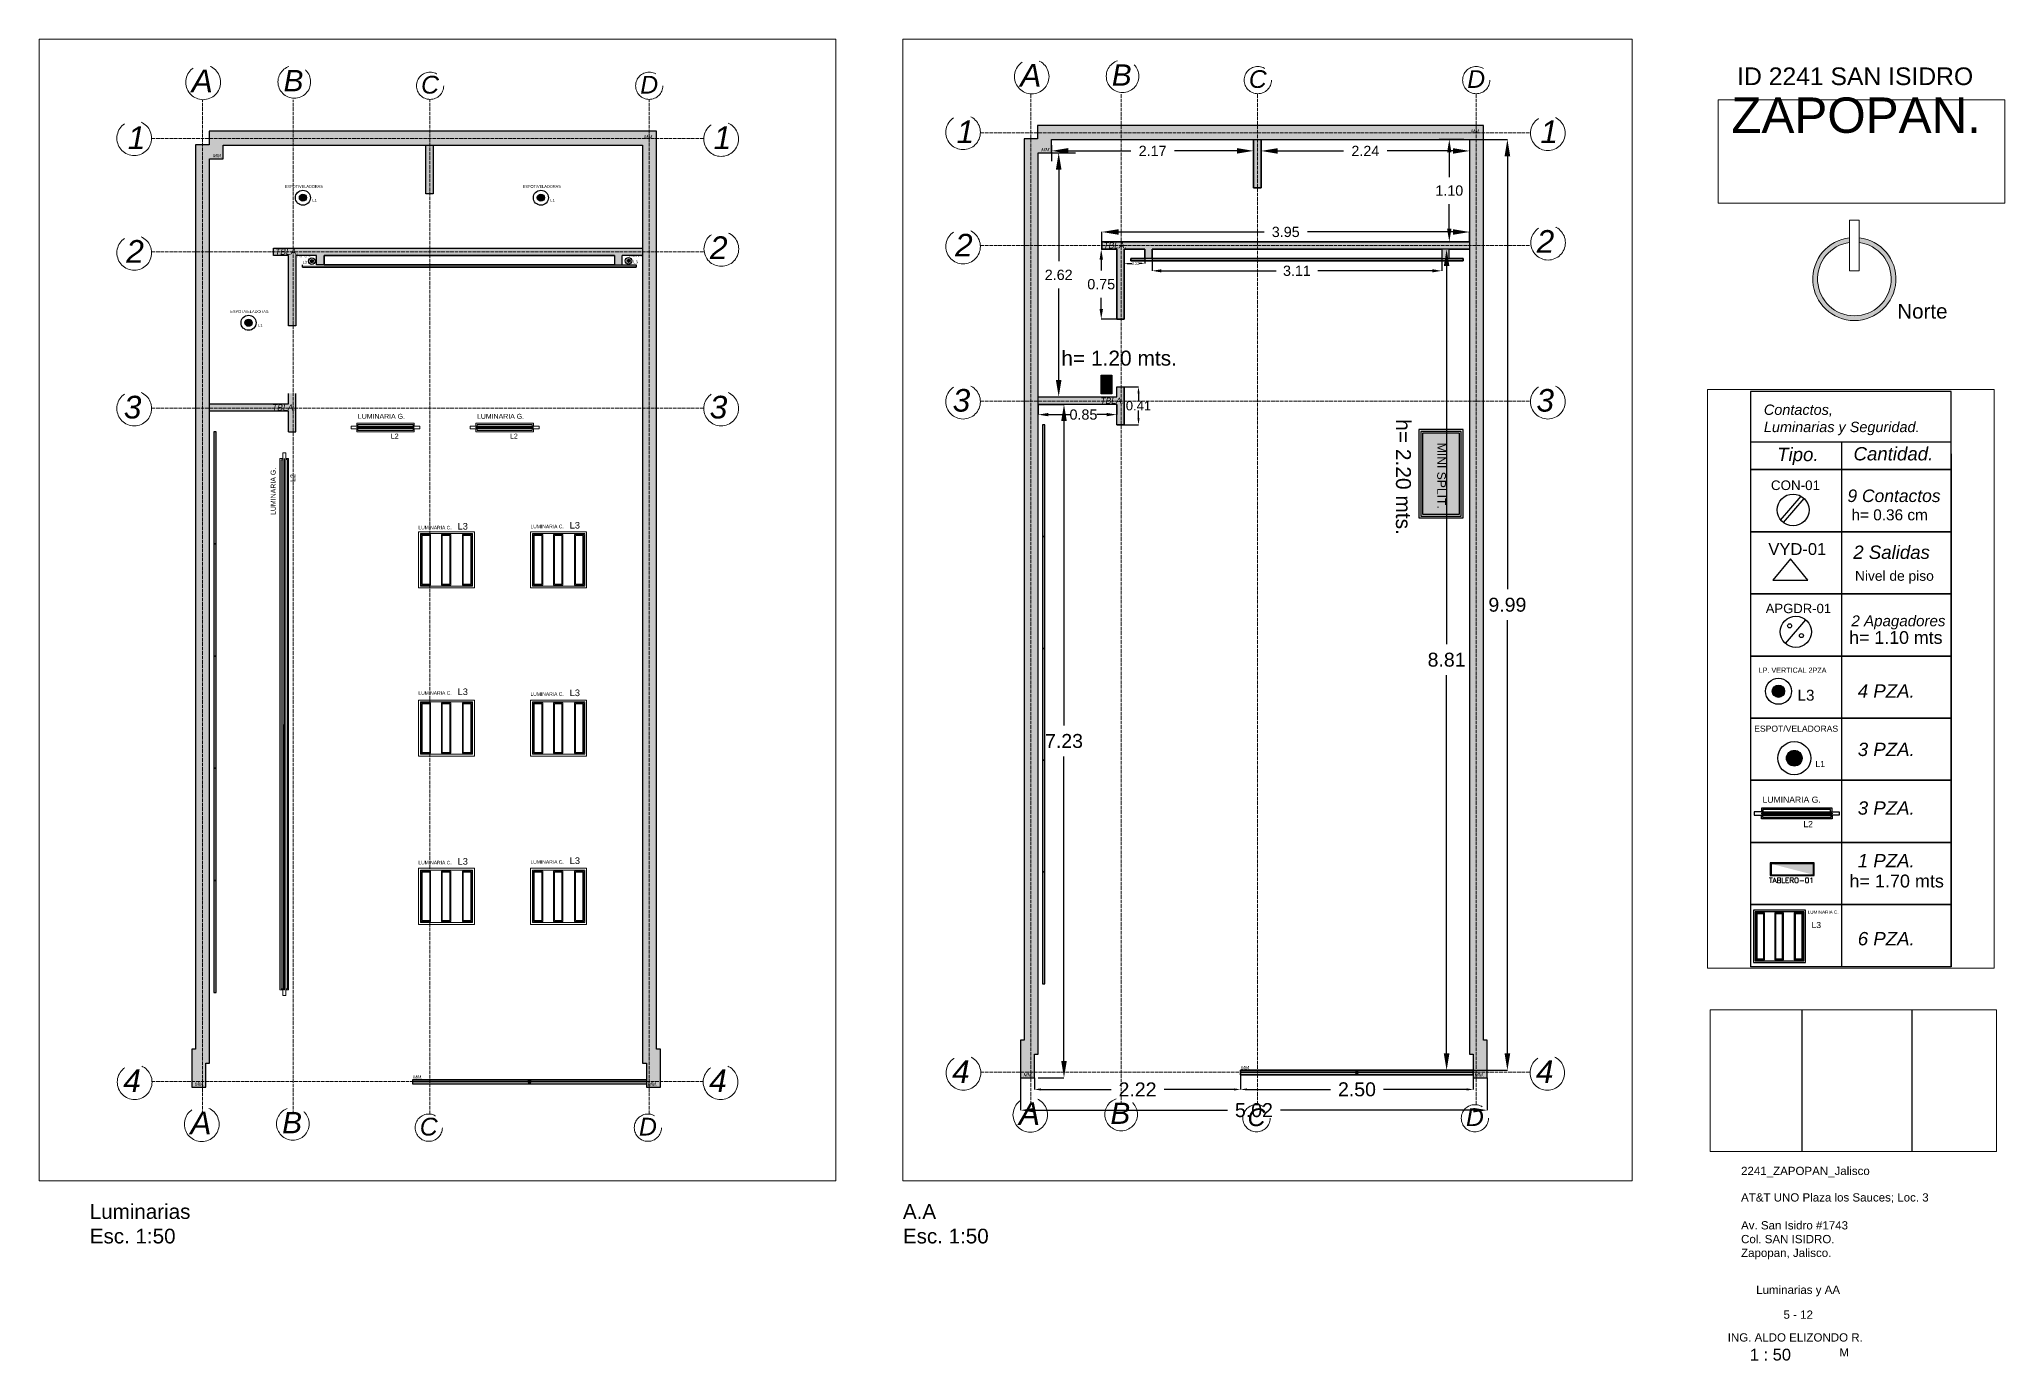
# Paper-space layout 'ARQ-05' of a CAD drawing. Header units: millimetres. Extents: x 82.4 to 165.8, y 72 to 128.1.
# The model-space entities are those that its viewports show. They can reach past a viewport. Long polylines and large blocks are cut down to what shows.
import ezdxf
from ezdxf.enums import TextEntityAlignment as Align

# ---------------------------------------------------------------- set-up
doc = ezdxf.new("R2010")
doc.units = ezdxf.units.MM
for name, pattern in [('ACAD_ISO02W100', [15, 12, -3]), ('X-PP-NEW$0$X-PP-NEW$0$HIDDEN', [0.375, 0.25, -0.125]), ('X_PP NEW$0$HIDDEN2', [0.1875, 0.125, -0.0625])]:
    doc.linetypes.add(name, pattern=pattern)
for name, color, linetype, lineweight in [('COTAS', 161, 'ACAD_ISO02W100', 20), ('LUMINARIAS', 3, 'Continuous', 18), ('MURO TABLAROKA', 253, 'Continuous', 25), ('SOLAPA', 250, 'Continuous', 18)]:
    doc.layers.add(name, color=color, linetype=linetype, lineweight=lineweight)
for name, color, linetype in [('CUADRO IMFORMATIVO', 93, 'Continuous'), ('HVAC', 170, 'Continuous'), ('IMAGENES', 191, 'Continuous'), ('MEDIDAS.', 75, 'Continuous'), ('MUROS ACABADO.', 201, 'Continuous'), ('PUERTAS', 171, 'Continuous'), ('TRAZO ARQUITECTONICO', 251, 'Continuous')]:
    doc.layers.add(name, color=color, linetype=linetype)
doc.styles.add('BBVA_Guadalajara Rastro_FN$0$X-PP-NEW$0$ROMANS', font='romans.shx', dxfattribs={"width": 0.75})
doc.styles.get("Standard").update_dxf_attribs({"font": 'arial.ttf'})
doc.dimstyles.get("Standard").update_dxf_attribs({"dimtxt": 0.15, "dimasz": 0.18, "dimexe": 0.18, "dimexo": 0.0625, "dimgap": 0.09, "dimtad": 0, "dimtih": 1, "dimtoh": 1, "dimzin": 0, "dimdsep": 46, "dimtxsty": 'Standard', "dimblk2": 'ARCHTICK', "dimcen": 0.09, "dimadec": 0, "dimazin": 0, "dimtfac": 1, "dimtofl": 0, "dimtmove": 0, "dimatfit": 3, "dimfxl": 1, "dimtolj": 1, "dimtzin": 0, "dimarcsym": 0})
picture_1 = doc.add_image_def('image23.png', size_in_pixel=(483, 660))

psp = doc.layouts.new('ARQ-05')

# ---------------------------------------------------------------- texts
at = {"layer": 'SOLAPA', "attachment_point": 1}
for s, width, heights, insert, char_height in [('\\pi1.9783;ID 2241 SAN ISIDRO', 13.82729, [0], (152.474, 126.875), 0.75), ('\\pi1.7276;ZAPOPAN.', 13.82729, [3.921], (152.474, 125.6), 1.5), ('Norte', 22.68618, [0], (161.245, 116.846), 0.625), ('2241_ZAPOPAN_Jalisco', 23.37132, [0], (154.616, 80.239), 0.35), ('Luminarias\\PEsc. 1:50', 22.68618, [0], (84.533, 78.654), 0.625), ('A.A\\PEsc. 1:50', 22.68618, [0], (119.044, 78.654), 0.625), ('AT&T UNO Plaza los Sauces; Loc. 3', 23.37132, [0], (154.616, 79.115), 0.35), ('Av. San Isidro #1743\\PCol. SAN ISIDRO.\\PZapopan, Jalisco.', 23.37132, [4.461], (154.616, 77.931), 0.35), ('\\pi1.3925;Luminarias y AA', 6.30978, [1.862], (153.865, 75.197), 0.35), ('\\pi2.5528;5 - 12', 6.30978, [1.46], (153.865, 74.143), 0.35), ('ING. ALDO ELIZONDO R.', 12.25027, [0], (154.05, 73.176), 0.35), ('\\pi0.93798;1 : 50', 3.51409, [1.255], (154.05, 72.521), 0.5), ('M', 2.80981, [1.297], (158.788, 72.543), 0.35)]:
    psp.add_mtext_dynamic_manual_height_columns(s, width=width, gutter_width=12.5, heights=heights, dxfattribs=dict(at, insert=insert, char_height=char_height))

msp = doc.modelspace()

# ---------------------------------------------------------------- texts
at = {"layer": 'COTAS', "color": 166, "attachment_point": 1}
for s, width, insert, char_height in [('{\\fArial|b0|i1|c0|p34;A}', 0.03032, (10967.253, 3823.325), 0.24282), ('{\\fArial|b0|i1|c0|p34;B}', 0.03032, (10968.237, 3823.32), 0.22807), ('{\\fArial|b0|i1|c0|p34;C}', 0.03032, (10969.709, 3823.258), 0.18998), ('{\\fArial|b0|i1|c0|p34;D}', 0.03032, (10972.055, 3823.258), 0.18998), ('{\\fArial|b0|i1|c0|p34;1}', 0.24282, (10966.569, 3822.718), 0.24282), ('{\\fArial|b0|i1|c0|p34;1}', 0.24282, (10972.84, 3822.718), 0.24282), ('{\\fArial|b0|i1|c0|p34;2}', 0.03032, (10972.801, 3821.541), 0.24282), ('{\\fArial|b0|i1|c0|p34;2}', 0.03032, (10966.553, 3821.501), 0.24282), ('{\\fArial|b0|i1|c0|p34;3}', 0.03032, (10966.527, 3819.835), 0.24282), ('{\\fArial|b0|i1|c0|p34;3}', 0.03032, (10972.798, 3819.835), 0.24282), ('{\\fArial|b0|i1|c0|p34;4}', 0.03032, (10966.521, 3812.628), 0.24282), ('{\\fArial|b0|i1|c0|p34;4}', 0.03032, (10972.792, 3812.628), 0.24282), ('{\\fArial|b0|i1|c0|p34;A}', 0.03032, (10967.239, 3812.177), 0.24282), ('{\\fArial|b0|i1|c0|p34;B}', 0.03032, (10968.222, 3812.173), 0.22807), ('{\\fArial|b0|i1|c0|p34;C}', 0.03032, (10969.695, 3812.111), 0.18998), ('{\\fArial|b0|i1|c0|p34;D}', 0.03032, (10972.041, 3812.111), 0.18998)]:
    msp.add_mtext_dynamic_manual_height_columns(s, width=width, gutter_width=8.818, heights=[0], dxfattribs=dict(at, insert=insert, char_height=char_height))
at = {"layer": 'CUADRO IMFORMATIVO', "color": 7}
for s, height, p in [('CON-01', 0.1102, (10990.735, 3820.841)), ('VYD-01', 0.136, (10990.706, 3820.095)), ('APGDR-01', 0.1077, (10990.675, 3819.426)), ('LP. VERTICAL 2PZA', 0.05912, (10990.594, 3818.741)), ('ESPOT/VELADORAS', 0.07063, (10990.543, 3818.063)), ('LUMINARIA G.', 0.07063, (10990.639, 3817.247)), ('LUMINARIA C.', 0.03789, (10991.158, 3815.97))]:
    msp.add_text(s, height=height, dxfattribs=at).set_placement(p)
at = {"layer": 'CUADRO IMFORMATIVO', "color": 230}
for s, height, p in [('h= 0.36 cm', 0.1265, (10991.661, 3820.493)), ('Nivel de piso', 0.11332, (10991.702, 3819.798)), ('h= 1.10 mts', 0.14627, (10991.635, 3819.073)), ('h= 1.70 mts', 0.14804, (10991.638, 3816.273))]:
    msp.add_text(s, height=height, dxfattribs=at).set_placement(p)
at = {"layer": 'CUADRO IMFORMATIVO', "color": 10}
for s, height, p in [('L3', 0.1254, (10991.041, 3818.42)), ('L1', 0.0706, (10991.247, 3817.657)), ('L2', 0.0706, (10991.108, 3816.966)), ('L3', 0.0706, (10991.202, 3815.806))]:
    msp.add_text(s, height=height, dxfattribs=at).set_placement(p)
at = {"layer": 'CUADRO IMFORMATIVO', "color": 173, "style": 'BBVA_Guadalajara Rastro_FN$0$X-PP-NEW$0$ROMANS'}
msp.add_text('TABLERO-01', height=0.06, rotation=359.9473, dxfattribs=at).set_placement((10990.97, 3816.355), align=Align.MIDDLE)
at = {"layer": 'CUADRO IMFORMATIVO', "color": 7, "attachment_point": 1}
for s, insert, char_height in [('{\\fArial|b0|i1|c0|p34;Contactos,\\PLuminarias y Seguridad.}', (10990.654, 3821.824), 0.11888), ('{\\fArial|b0|i1|c0|p34;Tipo.}', (10990.807, 3821.327), 0.15335), ('{\\fArial|b0|i1|c0|p34;Cantidad.}', (10991.685, 3821.335), 0.15335), ('{\\fArial|b0|i1|c0|p34;9 Contactos}', (10991.615, 3820.847), 0.14368), ('{\\fArial|b0|i1|c0|p34;2 Salidas}', (10991.682, 3820.203), 0.15335), ('{\\fArial|b0|i1|c0|p34;2 Apagadores}', (10991.661, 3819.4), 0.1243), ('{\\fArial|b0|i1|c0|p34;4 PZA.}', (10991.734, 3818.608), 0.15335), ('{\\fArial|b0|i1|c0|p34;3 PZA.}', (10991.734, 3817.937), 0.15335), ('{\\fArial|b0|i1|c0|p34;3 PZA.}', (10991.734, 3817.263), 0.15335), ('{\\fArial|b0|i1|c0|p34;1 PZA.}', (10991.734, 3816.658), 0.15335), ('{\\fArial|b0|i1|c0|p34;6 PZA.}', (10991.734, 3815.761), 0.15335)]:
    msp.add_mtext_dynamic_manual_height_columns(s, width=3.703, gutter_width=12.5, heights=[0], dxfattribs=dict(at, insert=insert, char_height=char_height))
at = {"layer": 'HVAC', "color": 142}
msp.add_text('h= 1.20 mts.', height=0.16083, dxfattribs=at).set_placement((10967.694, 3820.086))
at = {"layer": 'HVAC', "color": 250}
for s, height, p in [('-7.0 °C', 0.0152, (10968.147, 3819.941)), ('Born This Way', 0.00411, (10968.161, 3819.931)), ('Lady Gaga', 0.00221, (10968.171, 3819.936)), ('Born This Way - Single', 0.00427, (10968.151, 3819.924))]:
    msp.add_text(s, height=height, dxfattribs=at).set_placement(p)
at = {"layer": 'HVAC', "color": 142}
msp.add_text('h= 2.20 mts.', height=0.16083, rotation=270, dxfattribs=at).set_placement((10971.289, 3819.511))
at = {"layer": 'HVAC', "color": 151}
msp.add_text('MINI SPLIT.', height=0.0932, rotation=270, dxfattribs=at).set_placement((10971.732, 3819.258))
at = {"layer": 'LUMINARIAS', "color": 7}
for s, height, p in [('LP. VERTICAL 2PZA', 0.01041, (10968.388, 3821.316)), ('LP. VERTICAL 2PZA', 0.01041, (10971.933, 3821.32)), ('LUMINARIA C.', 0.03789, (10969.68, 3818.406)), ('LUMINARIA C.', 0.03789, (10970.88, 3818.418)), ('LUMINARIA C.', 0.03789, (10969.68, 3816.636)), ('LUMINARIA C.', 0.03789, (10970.88, 3816.625)), ('LUMINARIA C.', 0.03789, (10969.68, 3814.822)), ('LUMINARIA C.', 0.03789, (10970.88, 3814.829))]:
    msp.add_text(s, height=height, dxfattribs=at).set_placement(p)
at = {"layer": 'LUMINARIAS', "color": 10}
for height, p in [(0.0298, (10968.441, 3821.249)), (0.0298, (10971.982, 3821.253)), (0.0706, (10970.1, 3818.404)), (0.0706, (10971.3, 3818.415)), (0.0706, (10970.1, 3816.633)), (0.0706, (10971.3, 3816.622)), (0.0706, (10970.1, 3814.819)), (0.0706, (10971.3, 3814.826))]:
    msp.add_text('L3', height=height, dxfattribs=at).set_placement(p)
at = {"layer": 'LUMINARIAS', "color": 7}
msp.add_text('LUMINARIA G.', height=0.05327, rotation=90, dxfattribs=at).set_placement((10968.152, 3818.56))
at = {"layer": 'LUMINARIAS', "color": 10}
msp.add_text('L2', height=0.0533, rotation=90, dxfattribs=at).set_placement((10968.363, 3818.914))
at = {"layer": 'MURO TABLAROKA', "color": 144, "char_height": 0.06467, "attachment_point": 1}
for insert in [(10968.147, 3821.41), (10968.115, 3819.742)]:
    msp.add_mtext_dynamic_manual_height_columns('{\\fArial|b0|i1|c0|p34;TBLA.}', width=3.703, gutter_width=12.5, heights=[0], dxfattribs=dict(at, insert=insert))
at = {"layer": 'MUROS ACABADO.', "color": 151, "char_height": 0.03738, "attachment_point": 1}
for insert in [(10972.096, 3822.624), (10967.479, 3822.423), (10967.288, 3812.49), (10969.623, 3812.565), (10972.134, 3812.49)]:
    msp.add_mtext_dynamic_manual_height_columns('{\\fArial|b0|i1|c0|p34;MM.}', width=3.703, gutter_width=12.5, heights=[0], dxfattribs=dict(at, insert=insert))

# ---------------------------------------------------------------- blocks, each defined once
blk = doc.blocks.new('pt1')
at = {"layer": 'PUERTAS', "color": 253}
for points in [[(10982.176, 3760.617), (10982.175, 3760.617), (10982.175, 3760.616), (10982.173, 3760.616), (10982.173, 3760.622), (10982.176, 3760.622), (10982.176, 3760.629), (10982.173, 3760.63), (10982.173, 3760.636), (10982.175, 3760.636), (10982.175, 3760.635), (10982.176, 3760.635), (10982.176, 3760.646), (10982.177, 3760.646), (10982.177, 3760.647), (10982.13, 3760.648, 0.079472), (10982.126, 3760.629), (10982.127, 3760.629, -0.003966), (10982.127, 3760.63), (10982.128, 3760.63, -0.414214), (10982.128, 3760.629), (10982.128, 3760.624, -0.414214), (10982.128, 3760.623), (10982.126, 3760.623, -0.003966), (10982.126, 3760.624), (10982.126, 3760.624, 0.079472), (10982.129, 3760.606), (10982.177, 3760.605), (10982.177, 3760.605), (10982.176, 3760.606)], [(10982.127, 3760.631, -0.068487), (10982.131, 3760.647), (10982.175, 3760.646), (10982.175, 3760.637), (10982.172, 3760.637), (10982.172, 3760.629), (10982.175, 3760.629), (10982.175, 3760.623), (10982.172, 3760.623), (10982.172, 3760.615), (10982.175, 3760.615), (10982.175, 3760.606), (10982.13, 3760.607, -0.068487), (10982.127, 3760.622), (10982.128, 3760.622, 0.414214), (10982.129, 3760.623), (10982.129, 3760.63, 0.414214), (10982.128, 3760.631)], [(10982.175, 3760.635), (10982.174, 3760.635), (10982.174, 3760.633), (10982.185, 3760.633, 0.414214), (10982.186, 3760.634), (10982.186, 3760.636, -0.414214), (10982.187, 3760.637), (10982.189, 3760.637, -0.414214), (10982.19, 3760.636), (10982.19, 3760.634, -0.414214), (10982.189, 3760.633), (10982.189, 3760.633), (10982.189, 3760.633), (10982.19, 3760.633), (10982.191, 3760.646), (10982.178, 3760.647), (10982.177, 3760.645), (10982.178, 3760.645), (10982.178, 3760.646), (10982.189, 3760.645, -0.414214), (10982.19, 3760.645), (10982.19, 3760.639, -0.414214), (10982.189, 3760.638), (10982.186, 3760.638, 0.414214), (10982.185, 3760.637), (10982.185, 3760.635, -0.414214), (10982.184, 3760.634), (10982.175, 3760.634)], [(10982.175, 3760.617), (10982.174, 3760.617), (10982.174, 3760.619), (10982.185, 3760.618, -0.414214), (10982.185, 3760.617), (10982.185, 3760.615, 0.414214), (10982.186, 3760.614), (10982.188, 3760.614, 0.414214), (10982.189, 3760.615), (10982.189, 3760.616, 0.414214), (10982.188, 3760.617), (10982.188, 3760.617), (10982.188, 3760.618), (10982.19, 3760.618), (10982.19, 3760.604), (10982.177, 3760.605), (10982.177, 3760.607), (10982.178, 3760.607), (10982.178, 3760.606), (10982.189, 3760.605, 0.414214), (10982.189, 3760.606), (10982.189, 3760.612, 0.414214), (10982.188, 3760.613), (10982.185, 3760.613, -0.414214), (10982.184, 3760.614), (10982.185, 3760.617, 0.414214), (10982.184, 3760.618), (10982.175, 3760.618)], [(10982.965, 3760.62), (10982.965, 3760.62), (10982.965, 3760.618), (10982.955, 3760.618, -0.414214), (10982.954, 3760.619), (10982.954, 3760.622, 0.414214), (10982.953, 3760.623), (10982.951, 3760.623, 0.414214), (10982.95, 3760.622), (10982.95, 3760.62, 0.414214), (10982.951, 3760.619), (10982.951, 3760.619), (10982.951, 3760.618), (10982.949, 3760.618), (10982.949, 3760.632), (10982.963, 3760.632), (10982.962, 3760.63), (10982.962, 3760.63), (10982.962, 3760.631), (10982.951, 3760.631, 0.414214), (10982.95, 3760.631), (10982.95, 3760.625, 0.414214), (10982.951, 3760.624), (10982.954, 3760.624, -0.414214), (10982.955, 3760.623), (10982.955, 3760.62, 0.414214), (10982.956, 3760.619), (10982.965, 3760.619)], [(10982.963, 3760.602), (10982.964, 3760.602), (10982.964, 3760.601), (10982.966, 3760.601), (10982.966, 3760.607), (10982.963, 3760.607), (10982.963, 3760.615), (10982.966, 3760.615), (10982.966, 3760.621), (10982.964, 3760.621), (10982.964, 3760.62), (10982.963, 3760.62), (10982.964, 3760.631), (10982.963, 3760.632), (10982.963, 3760.632), (10983.01, 3760.631, -0.079472), (10983.013, 3760.613), (10983.013, 3760.613, 0.003966), (10983.013, 3760.614), (10983.011, 3760.614, 0.414214), (10983.011, 3760.613), (10983.011, 3760.607, 0.414214), (10983.011, 3760.607), (10983.013, 3760.607, 0.003966), (10983.013, 3760.608), (10983.013, 3760.608, -0.079472), (10983.009, 3760.589), (10982.962, 3760.59), (10982.962, 3760.591), (10982.963, 3760.591)], [(10982.967, 3760.6), (10982.964, 3760.6), (10982.964, 3760.591), (10983.008, 3760.59, 0.068487), (10983.012, 3760.606), (10983.011, 3760.606, -0.414214), (10983.01, 3760.607), (10983.01, 3760.614, -0.414214), (10983.011, 3760.614), (10983.012, 3760.614, 0.068487), (10983.009, 3760.63), (10982.965, 3760.631), (10982.964, 3760.622), (10982.967, 3760.622), (10982.967, 3760.614), (10982.964, 3760.614), (10982.964, 3760.608), (10982.967, 3760.608)], [(10982.964, 3760.602), (10982.965, 3760.602), (10982.965, 3760.604), (10982.954, 3760.604, 0.414214), (10982.953, 3760.603), (10982.953, 3760.6, -0.414214), (10982.952, 3760.6), (10982.951, 3760.6, -0.414214), (10982.95, 3760.601), (10982.95, 3760.602, -0.414214), (10982.951, 3760.603), (10982.951, 3760.603), (10982.951, 3760.604), (10982.949, 3760.604), (10982.949, 3760.59), (10982.962, 3760.59), (10982.962, 3760.592), (10982.961, 3760.592), (10982.961, 3760.591), (10982.95, 3760.591, -0.414214), (10982.949, 3760.592), (10982.95, 3760.598, -0.414214), (10982.951, 3760.599), (10982.953, 3760.599, 0.414214), (10982.954, 3760.599), (10982.954, 3760.602, -0.414214), (10982.955, 3760.603), (10982.964, 3760.603)]]:
    blk.add_lwpolyline(points, format="xyb", close=True, dxfattribs=at)
at = {"layer": 'PUERTAS', "color": 151}
blk.add_lwpolyline([(10982.177, 3760.629), (10982.962, 3760.614), (10982.962, 3760.608), (10982.177, 3760.623)], close=True, dxfattribs=at)
at = {"layer": 'PUERTAS', "color": 253}
blk.add_lwpolyline([(10982.191, 3760.646), (10982.949, 3760.632), (10982.949, 3760.59), (10982.19, 3760.604)], close=True, dxfattribs=at)
at = {"layer": 'PUERTAS', "color": 251}
for points in [[(10982.264, 3760.645), (10982.264, 3760.65), (10982.226, 3760.651), (10982.226, 3760.646)], [(10982.241, 3760.65), (10982.241, 3760.673), (10982.266, 3760.688), (10982.346, 3760.686), (10982.346, 3760.677), (10982.27, 3760.678), (10982.251, 3760.669), (10982.25, 3760.65)], [(10982.264, 3760.603), (10982.263, 3760.598), (10982.225, 3760.599), (10982.225, 3760.604)], [(10982.24, 3760.599), (10982.239, 3760.576), (10982.264, 3760.56), (10982.344, 3760.559), (10982.344, 3760.568), (10982.268, 3760.57), (10982.249, 3760.58), (10982.249, 3760.599)]]:
    blk.add_lwpolyline(points, close=True, dxfattribs=at)
at = {"layer": 'PUERTAS', "color": 253}
blk.add_circle((10982.975, 3760.611), 0.00567, dxfattribs=at)
for centre, start, end in [((10982.19, 3760.628), 358.9394, 178.9394), ((10982.19, 3760.623), 178.9394, 358.9394), ((10982.949, 3760.614), 358.9394, 178.9394), ((10982.949, 3760.609), 178.9394, 358.9394)]:
    blk.add_arc(centre, 0.00425, start, end, dxfattribs=at)
at = {"layer": 'PUERTAS', "color": 251, "extrusion": (0, 0, -1)}
blk.add_ellipse((10982.127, 3760.627), major_axis=(0.00005, 0.00244), ratio=0.318778, start_param=4.712389, end_param=10.995574, dxfattribs=at)
at = {"layer": 'PUERTAS', "color": 251}
blk.add_ellipse((10983.012, 3760.61), major_axis=(0.00005, 0.00244), ratio=0.318778, start_param=4.712389, end_param=10.995574, dxfattribs=at)
blk = doc.blocks.new('puerta de x')
at = {"layer": 'PUERTAS', "color": 253, "const_width": 0.000953}
for points in [[(10980.859, 3760.636), (10980.859, 3760.639), (10980.896, 3760.639), (10980.896, 3760.636), (10980.896, 3760.639), (10980.884, 3760.639), (10980.885, 3760.591), (10980.86, 3760.59), (10980.86, 3760.593)], [(10980.898, 3760.64), (10980.899, 3760.64), (10980.9, 3760.643), (10980.895, 3760.644), (10980.895, 3760.641), (10980.896, 3760.641)], [(10983.035, 3760.671), (10983.034, 3760.671), (10983.033, 3760.674), (10983.038, 3760.675), (10983.039, 3760.672), (10983.038, 3760.672)], [(10983.074, 3760.668), (10983.074, 3760.671), (10983.037, 3760.67), (10983.037, 3760.667), (10983.037, 3760.67), (10983.049, 3760.67), (10983.05, 3760.622), (10983.075, 3760.622), (10983.075, 3760.625)]]:
    blk.add_lwpolyline(points, dxfattribs=at)
at = {"layer": 'PUERTAS', "color": 254, "linetype": 'X_PP NEW$0$HIDDEN2', "ltscale": 0.5}
for centre, radius, start, end in [((10980.69, 3760.423), 1.285, 9.3476, 76.1686), ((10983.55, 3760.173), 1.656, 113.8378, 163.924)]:
    blk.add_arc(centre, radius, start, end, dxfattribs=at)
at = {"layer": 'PUERTAS', "color": 253}
for centre, start, end in [((10983.009, 3760.646), 309.9621, 359.5735), ((10980.925, 3760.616), 182.202, 231.8134)]:
    blk.add_arc(centre, 0.0405, start, end, dxfattribs=at)
at = {"layer": 'TRAZO ARQUITECTONICO'}
for p, xscale, yscale, zscale, rotation in [((7440.361, 17582.526), 1.229065233554323, 1.229065233554323, 1.229065233554323, 265.4663522101948), ((4595.427, 16519.158), 1.229065233554324, 1.229065233554324, 1.229065233554324, 277.69356656667)]:
    blk.add_blockref('pt1', p, dxfattribs=dict(at, xscale=xscale, yscale=yscale, zscale=zscale, rotation=rotation))
blk = doc.blocks.new('pta')
at = {"layer": 'MURO TABLAROKA', "color": 140}
blk.add_lwpolyline([(10981.745, 3768.01), (10981.825, 3768.01)], dxfattribs=at)
at = {"layer": 'PUERTAS', "color": 41, "linetype": 'ByBlock', "ltscale": 10}
for points in [[(10981.825, 3768.726), (10981.825, 3768.734), (10981.817, 3768.734), (10981.754, 3768.734), (10981.746, 3768.734), (10981.746, 3768.726), (10981.746, 3768.71), (10981.805, 3768.71), (10981.805, 3768.702), (10981.825, 3768.702)], [(10981.825, 3768.017), (10981.825, 3768.009), (10981.817, 3768.009), (10981.754, 3768.009), (10981.746, 3768.009), (10981.746, 3768.017), (10981.746, 3768.033), (10981.805, 3768.033), (10981.805, 3768.041), (10981.825, 3768.041)]]:
    blk.add_lwpolyline(points, close=True, dxfattribs=at)
blk.add_lwpolyline([(10981.52, 3768.089), (10981.772, 3768.064), (10981.769, 3768.035), (10981.517, 3768.06), (10981.101, 3768.102, -0.414214), (10981.101, 3768.102), (10981.104, 3768.131)], format="xyb", close=True, dxfattribs=at)
at = {"layer": 'PUERTAS', "color": 253, "linetype": 'ByBlock', "ltscale": 10}
blk.add_circle((10981.77, 3768.033), 0.00115, dxfattribs=at)
at = {"layer": 'PUERTAS', "color": 255, "linetype": 'X-PP-NEW$0$X-PP-NEW$0$HIDDEN', "ltscale": 0.3}
blk.add_arc((10981.77, 3768.033), 0.673, 90, 171.6701, dxfattribs=at)
blk = doc.blocks.new('*D180')
at = {"layer": 'Defpoints', "color": 0, "transparency": 16777216}
for p in [(10969.62, 3812.471), (10972.12, 3812.471), (10972.12, 3812.315)]:
    blk.add_point(p, dxfattribs=at)
at = {"layer": 'MEDIDAS.', "color": 0, "lineweight": -2, "transparency": 16777216}
for p, q in [((10969.62, 3812.471), (10969.62, 3812.315)), ((10972.12, 3812.471), (10972.12, 3812.315)), ((10969.69, 3812.315), (10970.585, 3812.315)), ((10972.05, 3812.315), (10971.156, 3812.315))]:
    blk.add_line(p, q, dxfattribs=at)
at = {"layer": 'MEDIDAS.', "color": 0, "transparency": 16777216}
for points in [[(10969.69, 3812.326), (10969.69, 3812.303), (10969.62, 3812.315)], [(10972.05, 3812.326), (10972.05, 3812.303), (10972.12, 3812.315)]]:
    blk.add_solid(points, dxfattribs=at)
at = {"layer": 'MEDIDAS.', "color": 0, "transparency": 16777216, "insert": (10970.87, 3812.315), "char_height": 0.15, "attachment_point": 5}
blk.add_mtext('\\A1;2.50', dxfattribs=at)
blk = doc.blocks.new('_ArchTick')
at = {"color": 0, "linetype": 'ByBlock', "const_width": 0.15}
blk.add_lwpolyline([(-0.5, -0.5), (0.5, 0.5)], dxfattribs=at)
blk = doc.blocks.new('*D181')
at = {"layer": 'Defpoints', "color": 0, "transparency": 16777216}
for p in [(10967.255, 3812.44), (10972.27, 3812.44), (10972.27, 3812.092)]:
    blk.add_point(p, dxfattribs=at)
at = {"layer": 'MEDIDAS.', "color": 0, "lineweight": -2, "transparency": 16777216}
for p, q in [((10967.255, 3812.44), (10967.255, 3812.092)), ((10972.27, 3812.44), (10972.27, 3812.092)), ((10967.405, 3812.092), (10969.479, 3812.092)), ((10972.12, 3812.092), (10970.047, 3812.092))]:
    blk.add_line(p, q, dxfattribs=at)
at = {"layer": 'MEDIDAS.', "color": 0, "transparency": 16777216}
for points in [[(10967.405, 3812.117), (10967.405, 3812.067), (10967.255, 3812.092)], [(10972.12, 3812.117), (10972.12, 3812.067), (10972.27, 3812.092)]]:
    blk.add_solid(points, dxfattribs=at)
at = {"layer": 'MEDIDAS.', "color": 0, "transparency": 16777216, "insert": (10969.763, 3812.092), "char_height": 0.15, "attachment_point": 5}
blk.add_mtext('\\A1;5.02', dxfattribs=at)
blk = doc.blocks.new('*D182')
at = {"layer": 'Defpoints', "color": 0, "transparency": 16777216}
for p in [(10969.62, 3812.471), (10967.405, 3812.44), (10969.62, 3812.315)]:
    blk.add_point(p, dxfattribs=at)
at = {"layer": 'MEDIDAS.', "color": 0, "lineweight": -2, "transparency": 16777216}
for p, q in [((10969.62, 3812.471), (10969.62, 3812.315)), ((10967.405, 3812.44), (10967.405, 3812.315)), ((10967.475, 3812.315), (10968.228, 3812.315)), ((10969.55, 3812.315), (10968.798, 3812.315))]:
    blk.add_line(p, q, dxfattribs=at)
at = {"layer": 'MEDIDAS.', "color": 0, "transparency": 16777216}
for points in [[(10967.475, 3812.326), (10967.475, 3812.303), (10967.405, 3812.315)], [(10969.55, 3812.326), (10969.55, 3812.303), (10969.62, 3812.315)]]:
    blk.add_solid(points, dxfattribs=at)
at = {"layer": 'MEDIDAS.', "color": 0, "transparency": 16777216, "insert": (10968.513, 3812.315), "char_height": 0.15, "attachment_point": 5}
blk.add_mtext('\\A1;2.22', dxfattribs=at)
blk = doc.blocks.new('*D183')
at = {"layer": 'Defpoints', "color": 0, "transparency": 16777216}
for p in [(10972.08, 3822.515), (10972.081, 3812.521), (10972.486, 3812.521)]:
    blk.add_point(p, dxfattribs=at)
at = {"layer": 'MEDIDAS.', "color": 0, "lineweight": -2, "transparency": 16777216}
for p, q in [((10972.08, 3822.515), (10972.486, 3822.515)), ((10972.486, 3822.335), (10972.486, 3817.685)), ((10972.486, 3812.701), (10972.486, 3817.352)), ((10972.081, 3812.521), (10972.486, 3812.521))]:
    blk.add_line(p, q, dxfattribs=at)
at = {"layer": 'MEDIDAS.', "color": 0, "transparency": 16777216}
for points in [[(10972.456, 3822.335), (10972.516, 3822.335), (10972.486, 3822.515)], [(10972.456, 3812.701), (10972.516, 3812.701), (10972.486, 3812.521)]]:
    blk.add_solid(points, dxfattribs=at)
at = {"layer": 'MEDIDAS.', "color": 0, "transparency": 16777216, "insert": (10972.486, 3817.518), "char_height": 0.15, "attachment_point": 5}
blk.add_mtext('\\A1;9.99', dxfattribs=at)
blk = doc.blocks.new('*D184')
at = {"layer": 'Defpoints', "color": 0, "transparency": 16777216}
for p in [(10972.08, 3822.515), (10971.862, 3821.415), (10972.08, 3821.415)]:
    blk.add_point(p, dxfattribs=at)
at = {"layer": 'MEDIDAS.', "color": 0, "lineweight": -2, "transparency": 16777216}
for p, q in [((10972.018, 3822.515), (10971.752, 3822.515)), ((10971.862, 3822.375), (10971.862, 3822.111)), ((10971.862, 3821.555), (10971.862, 3821.819)), ((10972.018, 3821.415), (10971.752, 3821.415))]:
    blk.add_line(p, q, dxfattribs=at)
at = {"layer": 'MEDIDAS.', "color": 0, "transparency": 16777216}
for points in [[(10971.838, 3822.375), (10971.885, 3822.375), (10971.862, 3822.515)], [(10971.838, 3821.555), (10971.885, 3821.555), (10971.862, 3821.415)]]:
    blk.add_solid(points, dxfattribs=at)
at = {"layer": 'MEDIDAS.', "color": 0, "transparency": 16777216, "insert": (10971.862, 3821.965), "char_height": 0.11, "attachment_point": 5}
blk.add_mtext('\\A1;1.10', dxfattribs=at)
blk = doc.blocks.new('*D185')
at = {"layer": 'Defpoints', "color": 0, "transparency": 16777216}
for p in [(10972.08, 3821.335), (10971.833, 3812.521), (10972.08, 3812.521)]:
    blk.add_point(p, dxfattribs=at)
at = {"layer": 'MEDIDAS.', "color": 0, "lineweight": -2, "transparency": 16777216}
for p, q in [((10972.018, 3821.335), (10971.723, 3821.335)), ((10971.833, 3821.155), (10971.833, 3817.095)), ((10971.833, 3812.701), (10971.833, 3816.762)), ((10972.018, 3812.521), (10971.723, 3812.521))]:
    blk.add_line(p, q, dxfattribs=at)
at = {"layer": 'MEDIDAS.', "color": 0, "transparency": 16777216}
for points in [[(10971.803, 3821.155), (10971.863, 3821.155), (10971.833, 3821.335)], [(10971.803, 3812.701), (10971.863, 3812.701), (10971.833, 3812.521)]]:
    blk.add_solid(points, dxfattribs=at)
at = {"layer": 'MEDIDAS.', "color": 0, "transparency": 16777216, "insert": (10971.833, 3816.928), "char_height": 0.15, "attachment_point": 5}
blk.add_mtext('\\A1;8.81', dxfattribs=at)
blk = doc.blocks.new('*D178')
at = {"layer": 'Defpoints', "color": 0, "transparency": 16777216}
for p in [(10969.84, 3822.515), (10972.08, 3822.515), (10972.08, 3822.391)]:
    blk.add_point(p, dxfattribs=at)
at = {"layer": 'MEDIDAS.', "color": 0, "lineweight": -2, "transparency": 16777216}
for p, q in [((10969.84, 3822.452), (10969.84, 3822.281)), ((10970.02, 3822.391), (10970.727, 3822.391)), ((10971.9, 3822.391), (10971.194, 3822.391)), ((10972.08, 3822.452), (10972.08, 3822.281))]:
    blk.add_line(p, q, dxfattribs=at)
at = {"layer": 'MEDIDAS.', "color": 0, "transparency": 16777216}
for points in [[(10970.02, 3822.421), (10970.02, 3822.361), (10969.84, 3822.391)], [(10971.9, 3822.421), (10971.9, 3822.361), (10972.08, 3822.391)]]:
    blk.add_solid(points, dxfattribs=at)
at = {"layer": 'MEDIDAS.', "color": 0, "transparency": 16777216, "insert": (10970.96, 3822.391), "char_height": 0.11, "attachment_point": 5}
blk.add_mtext('\\A1;2.24', dxfattribs=at)
blk = doc.blocks.new('*D186')
at = {"layer": 'Defpoints', "color": 0, "transparency": 16777216}
for p in [(10967.59, 3822.515), (10969.76, 3822.515), (10969.76, 3822.392)]:
    blk.add_point(p, dxfattribs=at)
at = {"layer": 'MEDIDAS.', "color": 0, "lineweight": -2, "transparency": 16777216}
for p, q in [((10967.59, 3822.452), (10967.59, 3822.282)), ((10967.77, 3822.392), (10968.442, 3822.392)), ((10969.58, 3822.392), (10968.909, 3822.392)), ((10969.76, 3822.452), (10969.76, 3822.282))]:
    blk.add_line(p, q, dxfattribs=at)
at = {"layer": 'MEDIDAS.', "color": 0, "transparency": 16777216}
for points in [[(10967.77, 3822.422), (10967.77, 3822.362), (10967.59, 3822.392)], [(10969.58, 3822.422), (10969.58, 3822.362), (10969.76, 3822.392)]]:
    blk.add_solid(points, dxfattribs=at)
at = {"layer": 'MEDIDAS.', "color": 0, "transparency": 16777216, "insert": (10968.675, 3822.392), "char_height": 0.11, "attachment_point": 5}
blk.add_mtext('\\A1;2.17', dxfattribs=at)
blk = doc.blocks.new('*D187')
at = {"layer": 'Defpoints', "color": 0, "transparency": 16777216}
for p in [(10968.13, 3821.521), (10968.13, 3821.415), (10972.08, 3821.415)]:
    blk.add_point(p, dxfattribs=at)
at = {"layer": 'MEDIDAS.', "color": 0, "lineweight": -2, "transparency": 16777216}
for p, q in [((10968.13, 3821.415), (10968.13, 3821.521)), ((10968.31, 3821.521), (10969.872, 3821.521)), ((10971.9, 3821.521), (10970.339, 3821.521)), ((10972.08, 3821.415), (10972.08, 3821.521))]:
    blk.add_line(p, q, dxfattribs=at)
at = {"layer": 'MEDIDAS.', "color": 0, "transparency": 16777216}
for points in [[(10968.31, 3821.551), (10968.31, 3821.491), (10968.13, 3821.521)], [(10971.9, 3821.551), (10971.9, 3821.491), (10972.08, 3821.521)]]:
    blk.add_solid(points, dxfattribs=at)
at = {"layer": 'MEDIDAS.', "color": 0, "transparency": 16777216, "insert": (10970.105, 3821.521), "char_height": 0.11, "attachment_point": 5}
blk.add_mtext('\\A1;3.95', dxfattribs=at)
blk = doc.blocks.new('*D188')
at = {"layer": 'Defpoints', "color": 0, "transparency": 16777216}
for p in [(10968.37, 3821.235), (10968.59, 3821.235), (10968.59, 3821.181)]:
    blk.add_point(p, dxfattribs=at)
at = {"layer": 'MEDIDAS.', "color": 0, "lineweight": -2, "transparency": 16777216}
for p, q in [((10968.37, 3821.235), (10968.37, 3821.181)), ((10968.59, 3821.235), (10968.59, 3821.181)), ((10968.4, 3821.181), (10968.453, 3821.181)), ((10968.56, 3821.181), (10968.53, 3821.181))]:
    blk.add_line(p, q, dxfattribs=at)
at = {"layer": 'MEDIDAS.', "color": 0, "transparency": 16777216}
for points in [[(10968.4, 3821.186), (10968.4, 3821.176), (10968.37, 3821.181)], [(10968.56, 3821.186), (10968.56, 3821.176), (10968.59, 3821.181)]]:
    blk.add_solid(points, dxfattribs=at)
at = {"layer": 'MEDIDAS.', "color": 0, "transparency": 16777216, "insert": (10968.492, 3821.181), "char_height": 0.03, "attachment_point": 5}
blk.add_mtext('\\A1;0.22', dxfattribs=at)
blk = doc.blocks.new('*D189')
at = {"layer": 'Defpoints', "color": 0, "transparency": 16777216}
for p in [(10968.67, 3821.235), (10971.78, 3821.235), (10971.78, 3821.104)]:
    blk.add_point(p, dxfattribs=at)
at = {"layer": 'MEDIDAS.', "color": 0, "lineweight": -2, "transparency": 16777216}
for p, q in [((10968.67, 3821.235), (10968.67, 3821.104)), ((10971.78, 3821.235), (10971.78, 3821.104)), ((10968.77, 3821.104), (10970.003, 3821.104)), ((10971.68, 3821.104), (10970.448, 3821.104))]:
    blk.add_line(p, q, dxfattribs=at)
at = {"layer": 'MEDIDAS.', "color": 0, "transparency": 16777216}
for points in [[(10968.77, 3821.121), (10968.77, 3821.087), (10968.67, 3821.104)], [(10971.68, 3821.121), (10971.68, 3821.087), (10971.78, 3821.104)]]:
    blk.add_solid(points, dxfattribs=at)
at = {"layer": 'MEDIDAS.', "color": 0, "transparency": 16777216, "insert": (10970.225, 3821.104), "char_height": 0.11, "attachment_point": 5}
blk.add_mtext('\\A1;3.11', dxfattribs=at)
blk = doc.blocks.new('*D190')
at = {"layer": 'Defpoints', "color": 0, "transparency": 16777216}
for p in [(10968.29, 3821.335), (10968.123, 3820.585), (10968.29, 3820.585)]:
    blk.add_point(p, dxfattribs=at)
at = {"layer": 'MEDIDAS.', "color": 0, "lineweight": -2, "transparency": 16777216}
for p, q in [((10968.29, 3821.335), (10968.123, 3821.335)), ((10968.123, 3821.225), (10968.123, 3821.106)), ((10968.123, 3820.695), (10968.123, 3820.814)), ((10968.29, 3820.585), (10968.123, 3820.585))]:
    blk.add_line(p, q, dxfattribs=at)
at = {"layer": 'MEDIDAS.', "color": 0, "transparency": 16777216}
for points in [[(10968.105, 3821.225), (10968.142, 3821.225), (10968.123, 3821.335)], [(10968.105, 3820.695), (10968.142, 3820.695), (10968.123, 3820.585)]]:
    blk.add_solid(points, dxfattribs=at)
at = {"layer": 'MEDIDAS.', "color": 0, "transparency": 16777216, "insert": (10968.123, 3820.96), "char_height": 0.11, "attachment_point": 5}
blk.add_mtext('\\A1;0.75', dxfattribs=at)
blk = doc.blocks.new('*D191')
at = {"layer": 'Defpoints', "color": 0, "transparency": 16777216}
for p in [(10967.445, 3822.37), (10967.445, 3819.75), (10967.666, 3819.75)]:
    blk.add_point(p, dxfattribs=at)
at = {"layer": 'MEDIDAS.', "color": 0, "lineweight": -2, "transparency": 16777216}
for p, q in [((10967.508, 3822.37), (10967.846, 3822.37)), ((10967.666, 3822.19), (10967.666, 3821.206)), ((10967.666, 3819.93), (10967.666, 3820.914)), ((10967.508, 3819.75), (10967.846, 3819.75))]:
    blk.add_line(p, q, dxfattribs=at)
at = {"layer": 'MEDIDAS.', "color": 0, "transparency": 16777216}
for points in [[(10967.636, 3822.19), (10967.696, 3822.19), (10967.666, 3822.37)], [(10967.636, 3819.93), (10967.696, 3819.93), (10967.666, 3819.75)]]:
    blk.add_solid(points, dxfattribs=at)
at = {"layer": 'MEDIDAS.', "color": 0, "transparency": 16777216, "insert": (10967.666, 3821.06), "char_height": 0.11, "attachment_point": 5}
blk.add_mtext('\\A1;2.62', dxfattribs=at)
blk = doc.blocks.new('*D192')
at = {"layer": 'Defpoints', "color": 0, "transparency": 16777216}
for p in [(10967.445, 3819.67), (10968.29, 3819.67), (10968.29, 3819.56)]:
    blk.add_point(p, dxfattribs=at)
at = {"layer": 'MEDIDAS.', "color": 0, "lineweight": -2, "transparency": 16777216}
for p, q in [((10967.445, 3819.67), (10967.445, 3819.56)), ((10968.29, 3819.67), (10968.29, 3819.56)), ((10967.555, 3819.56), (10967.788, 3819.56)), ((10968.18, 3819.56), (10968.075, 3819.56))]:
    blk.add_line(p, q, dxfattribs=at)
at = {"layer": 'MEDIDAS.', "color": 0, "transparency": 16777216}
for points in [[(10967.555, 3819.578), (10967.555, 3819.542), (10967.445, 3819.56)], [(10968.18, 3819.578), (10968.18, 3819.542), (10968.29, 3819.56)]]:
    blk.add_solid(points, dxfattribs=at)
at = {"layer": 'MEDIDAS.', "color": 0, "transparency": 16777216, "insert": (10967.932, 3819.56), "char_height": 0.11, "attachment_point": 5}
blk.add_mtext('\\A1;0.85', dxfattribs=at)
blk = doc.blocks.new('*D193')
at = {"layer": 'Defpoints', "color": 0, "transparency": 16777216}
for p in [(10968.37, 3819.86), (10968.37, 3819.45), (10968.523, 3819.45)]:
    blk.add_point(p, dxfattribs=at)
at = {"layer": 'MEDIDAS.', "color": 0, "lineweight": -2, "transparency": 16777216}
for p, q in [((10968.37, 3819.86), (10968.523, 3819.86)), ((10968.523, 3819.79), (10968.523, 3819.706)), ((10968.523, 3819.52), (10968.523, 3819.604)), ((10968.37, 3819.45), (10968.523, 3819.45))]:
    blk.add_line(p, q, dxfattribs=at)
at = {"layer": 'MEDIDAS.', "color": 0, "transparency": 16777216}
for points in [[(10968.512, 3819.79), (10968.535, 3819.79), (10968.523, 3819.86)], [(10968.512, 3819.52), (10968.535, 3819.52), (10968.523, 3819.45)]]:
    blk.add_solid(points, dxfattribs=at)
at = {"layer": 'MEDIDAS.', "color": 0, "transparency": 16777216, "insert": (10968.523, 3819.655), "char_height": 0.1, "attachment_point": 5}
blk.add_mtext('\\A1;0.41', dxfattribs=at)
blk = doc.blocks.new('*D179')
at = {"layer": 'Defpoints', "color": 0, "transparency": 16777216}
for p in [(10967.445, 3819.67), (10967.445, 3812.44), (10967.723, 3812.44)]:
    blk.add_point(p, dxfattribs=at)
at = {"layer": 'MEDIDAS.', "color": 0, "lineweight": -2, "transparency": 16777216}
for p, q in [((10967.445, 3819.67), (10967.723, 3819.67)), ((10967.723, 3819.49), (10967.723, 3816.221)), ((10967.723, 3812.62), (10967.723, 3815.888)), ((10967.445, 3812.44), (10967.723, 3812.44))]:
    blk.add_line(p, q, dxfattribs=at)
at = {"layer": 'MEDIDAS.', "color": 0, "transparency": 16777216}
for points in [[(10967.693, 3819.49), (10967.753, 3819.49), (10967.723, 3819.67)], [(10967.693, 3812.62), (10967.753, 3812.62), (10967.723, 3812.44)]]:
    blk.add_solid(points, dxfattribs=at)
at = {"layer": 'MEDIDAS.', "color": 0, "transparency": 16777216, "insert": (10967.723, 3816.055), "char_height": 0.15, "attachment_point": 5}
blk.add_mtext('\\A1;7.23', dxfattribs=at)
blk = doc.blocks.new('r')
at = {"layer": 'LUMINARIAS', "lineweight": -3}
h = blk.add_hatch(color=3, dxfattribs=at)
h.dxf.hatch_style = 1
edge = h.paths.add_edge_path()
edge.add_arc((10983.485, 3765.622), 0.0306, 0, 360)
at = {"layer": 'LUMINARIAS', "color": 3, "lineweight": -3}
for radius in [0.0644, 0.0306]:
    blk.add_circle((10983.485, 3765.622), radius, dxfattribs=at)
at = {"layer": 'LUMINARIAS', "color": 7}
blk.add_text('ESPOT/VELADORAS', height=0.02392, dxfattribs=at).set_placement((10983.329, 3765.706))
at = {"layer": 'LUMINARIAS', "color": 10}
blk.add_text('L1', height=0.0239, dxfattribs=at).set_placement((10983.567, 3765.588))
blk = doc.blocks.new('l')
at = {"layer": 'LUMINARIAS', "color": 3}
for p, q in [((10982.591, 3767.997), (10982.509, 3767.997)), ((10982.509, 3767.997), (10982.509, 3767.956)), ((10982.591, 3767.997), (10983.405, 3767.997)), ((10983.405, 3767.997), (10983.486, 3767.997)), ((10983.486, 3767.997), (10983.486, 3767.956)), ((10982.509, 3767.956), (10982.591, 3767.956)), ((10982.591, 3767.956), (10982.591, 3767.956)), ((10982.591, 3767.956), (10983.406, 3767.956)), ((10983.486, 3767.956), (10983.406, 3767.956))]:
    blk.add_line(p, q, dxfattribs=at)
at = {"layer": 'LUMINARIAS', "color": 113}
for p, q in [((10983.405, 3768.038), (10982.591, 3768.038)), ((10982.591, 3768.038), (10982.591, 3767.997)), ((10983.388, 3768.021), (10982.607, 3768.021)), ((10982.607, 3768.021), (10982.607, 3767.997)), ((10983.388, 3768.021), (10983.388, 3767.997)), ((10983.405, 3768.038), (10983.405, 3767.997)), ((10982.591, 3767.916), (10982.591, 3767.956)), ((10983.406, 3767.916), (10982.591, 3767.916)), ((10982.607, 3767.932), (10982.607, 3767.956)), ((10983.39, 3767.932), (10982.607, 3767.932)), ((10983.39, 3767.932), (10983.39, 3767.956)), ((10983.406, 3767.916), (10983.406, 3767.956))]:
    blk.add_line(p, q, dxfattribs=at)
at = {"layer": 'LUMINARIAS', "color": 2}
for p, q in [((10982.591, 3767.981), (10983.406, 3767.98)), ((10982.591, 3767.981), (10982.591, 3767.973)), ((10982.591, 3767.973), (10983.406, 3767.973))]:
    blk.add_line(p, q, dxfattribs=at)
at = {"layer": 'LUMINARIAS', "color": 7}
blk.add_text('LUMINARIA G.', height=0.07063, dxfattribs=at).set_placement((10982.605, 3768.1))
at = {"layer": 'LUMINARIAS', "color": 10}
blk.add_text('L2', height=0.0706, dxfattribs=at).set_placement((10983.074, 3767.819))
blk = doc.blocks.new('LIMINARIA CUADRADA')
at = {"layer": 'LUMINARIAS', "color": 113}
for points in [[(10987.672, 3817.063), (10988.272, 3817.063), (10988.272, 3817.663), (10987.672, 3817.663)], [(10987.692, 3817.083), (10988.252, 3817.083), (10988.252, 3817.643), (10987.692, 3817.643)]]:
    blk.add_lwpolyline(points, close=True, dxfattribs=at)
at = {"layer": 'LUMINARIAS', "color": 2}
for points in [[(10987.702, 3817.093), (10987.802, 3817.093), (10987.802, 3817.633), (10987.702, 3817.633)], [(10987.712, 3817.103), (10987.792, 3817.103), (10987.792, 3817.623), (10987.712, 3817.623)], [(10987.917, 3817.093), (10988.017, 3817.093), (10988.017, 3817.633), (10987.917, 3817.633)], [(10987.927, 3817.103), (10988.007, 3817.103), (10988.007, 3817.623), (10987.927, 3817.623)], [(10988.142, 3817.093), (10988.242, 3817.093), (10988.242, 3817.633), (10988.142, 3817.633)], [(10988.152, 3817.103), (10988.232, 3817.103), (10988.232, 3817.623), (10988.152, 3817.623)]]:
    blk.add_lwpolyline(points, close=True, dxfattribs=at)

# ---------------------------------------------------------------- dimensions: what is measured, and where the dimension line sits
at = {"layer": 'MEDIDAS.', "color": 144}
for base, p1, p2, override, picture, middle in [((10969.76, 3822.392), (10967.59, 3822.515), (10969.76, 3822.515), {"dimtxt": 0.11, "dimexe": 0.11}, '*D186', (10968.675, 3822.392)), ((10972.08, 3822.391), (10969.84, 3822.515), (10972.08, 3822.515), {"dimtxt": 0.11, "dimexe": 0.11}, '*D178', (10970.96, 3822.391)), ((10968.13, 3821.521), (10972.08, 3821.415), (10968.13, 3821.415), {"dimtxt": 0.11, "dimexe": 0, "dimexo": 0}, '*D187', (10970.105, 3821.521)), ((10971.78, 3821.104), (10968.67, 3821.235), (10971.78, 3821.235), {"dimtxt": 0.11, "dimasz": 0.1, "dimexe": 0, "dimexo": 0}, '*D189', (10970.225, 3821.104)), ((10969.6204, 3812.3145), (10967.4053, 3812.4399), (10969.6204, 3812.4715), {"dimasz": 0.07, "dimexe": 0, "dimexo": 0}, '*D182', (10968.5129, 3812.3145)), ((10972.12, 3812.315), (10969.62, 3812.471), (10972.12, 3812.471), {"dimasz": 0.07, "dimexe": 0, "dimexo": 0}, '*D180', (10970.87, 3812.315))]:
    dim = msp.add_linear_dim(base=base, p1=p1, p2=p2, dimstyle='Standard', override=override, dxfattribs=at)
    dim.commit()
    dim.dimension.update_dxf_attribs({"geometry": picture, "text_midpoint": middle})
at = {"layer": 'MEDIDAS.', "color": 142}
dim = msp.add_linear_dim(base=(10971.862, 3821.415), p1=(10972.08, 3822.515), p2=(10972.08, 3821.415), angle=90, dimstyle='Standard', override={"dimtxt": 0.11, "dimasz": 0.14, "dimexe": 0.11}, dxfattribs=at)
dim.commit()
dim.dimension.update_dxf_attribs({"geometry": '*D184', "text_midpoint": (10971.862, 3821.965)})
at = {"layer": 'MEDIDAS.', "color": 144}
for base, p1, p2, override, picture, middle in [((10972.486, 3812.521), (10972.08, 3822.515), (10972.081, 3812.521), {"dimexe": 0, "dimexo": 0}, '*D183', (10972.486, 3817.518)), ((10971.833, 3812.521), (10972.08, 3821.335), (10972.08, 3812.521), {"dimexe": 0.11}, '*D185', (10971.833, 3816.928)), ((10967.723, 3812.44), (10967.445, 3819.67), (10967.445, 3812.44), {"dimexe": 0, "dimexo": 0}, '*D179', (10967.723, 3816.055))]:
    dim = msp.add_linear_dim(base=base, p1=p1, p2=p2, angle=90, dimstyle='Standard', override=override, dxfattribs=at)
    dim.commit()
    dim.dimension.update_dxf_attribs({"geometry": picture, "text_midpoint": middle, "dimtype": 160})
dim = msp.add_linear_dim(base=(10967.666, 3819.75), p1=(10967.445, 3822.37), p2=(10967.445, 3819.75), angle=90, dimstyle='Standard', override={"dimtxt": 0.11}, dxfattribs=at)
dim.commit()
dim.dimension.update_dxf_attribs({"geometry": '*D191', "text_midpoint": (10967.666, 3821.06)})
at = {"layer": 'MEDIDAS.', "color": 142}
for base, p1, p2, override, picture, middle in [((10968.123, 3820.585), (10968.29, 3821.335), (10968.29, 3820.585), {"dimtxt": 0.11, "dimasz": 0.11, "dimexe": 0, "dimexo": 0}, '*D190', (10968.123, 3820.96)), ((10968.523, 3819.45), (10968.37, 3819.86), (10968.37, 3819.45), {"dimtxt": 0.1, "dimasz": 0.07, "dimexe": 0, "dimexo": 0, "dimgap": 0}, '*D193', (10968.523, 3819.655))]:
    dim = msp.add_linear_dim(base=base, p1=p1, p2=p2, angle=90, dimstyle='Standard', override=override, dxfattribs=at)
    dim.commit()
    dim.dimension.update_dxf_attribs({"geometry": picture, "text_midpoint": middle, "dimtype": 160})
for base, p1, p2, override, picture, middle in [((10968.59, 3821.181), (10968.37, 3821.235), (10968.59, 3821.235), {"dimtxt": 0.03, "dimasz": 0.03, "dimexe": 0, "dimexo": 0, "dimgap": 0}, '*D188', (10968.492, 3821.181)), ((10968.290335617, 3819.559856765), (10967.445335617, 3819.669856765), (10968.290335617, 3819.669856765), {"dimtxt": 0.11, "dimasz": 0.11, "dimexe": 0, "dimexo": 0, "dimgap": 0}, '*D192', (10967.93155901, 3819.559856765))]:
    dim = msp.add_linear_dim(base=base, p1=p1, p2=p2, dimstyle='Standard', override=override, dxfattribs=at)
    dim.commit()
    dim.dimension.update_dxf_attribs({"geometry": picture, "text_midpoint": middle, "dimtype": 160})
at = {"layer": 'MEDIDAS.', "color": 144}
dim = msp.add_linear_dim(base=(10972.270335617, 3812.091671287), p1=(10967.255335617, 3812.439856765), p2=(10972.270335617, 3812.439856765), dimstyle='Standard', override={"dimasz": 0.15, "dimexe": 0, "dimexo": 0}, dxfattribs=at)
dim.commit()
dim.dimension.update_dxf_attribs({"geometry": '*D181', "text_midpoint": (10969.762835617, 3812.091671287), "dimtype": 160})

# ---------------------------------------------------------------- hatches: boundary and pattern name
at = {"layer": 'CUADRO IMFORMATIVO', "lineweight": -3}
h = msp.add_hatch(color=3, dxfattribs=at)
h.dxf.hatch_style = 1
edge = h.paths.add_edge_path()
edge.add_arc((10990.822, 3818.528), 0.071, 0, 360)
h = msp.add_hatch(color=3, dxfattribs=at)
h.dxf.hatch_style = 1
edge = h.paths.add_edge_path()
edge.add_arc((10991.004, 3817.759), 0.0902, 0, 360)
at = {"layer": 'CUADRO IMFORMATIVO'}
h = msp.add_hatch(color=173, dxfattribs=at)
h.dxf.hatch_style = 1
h.paths.add_polyline_path([(10991.224, 3816.545), (10991.224, 3816.419), (10990.736, 3816.545)])
at = {"layer": 'HVAC', "true_color": 0x33ccff}
h = msp.add_hatch(color=140, dxfattribs=at)
h.dxf.hatch_style = 1
h.paths.add_polyline_path([(10968.122, 3819.982), (10968.237, 3819.982), (10968.237, 3819.783), (10968.122, 3819.783)])
at = {"layer": 'HVAC'}
h = msp.add_hatch(color=7, dxfattribs=at)
h.dxf.hatch_style = 1
h.paths.add_polyline_path([(10968.143, 3819.961), (10968.217, 3819.961), (10968.217, 3819.919), (10968.143, 3819.919)])
h = msp.add_hatch(color=151, dxfattribs=at)
h.dxf.hatch_style = 1
edge = h.paths.add_edge_path()
edge.add_arc((10968.181, 3819.829), 0.039, 0, 360)
h = msp.add_hatch(color=132, dxfattribs=at)
h.dxf.hatch_style = 1
h.paths.add_polyline_path([(10968.174, 3819.857), (10968.174, 3819.859), (10968.189, 3819.859), (10968.189, 3819.857)])
h.paths.add_polyline_path([(10968.181, 3819.864), (10968.182, 3819.864), (10968.182, 3819.849), (10968.181, 3819.849)])
h.paths.add_polyline_path([(10968.182, 3819.837), (10968.185, 3819.837), (10968.185, 3819.821), (10968.182, 3819.821)])
h.paths.add_polyline_path([(10968.173, 3819.837), (10968.173, 3819.821), (10968.181, 3819.828)])
h.paths.add_polyline_path([(10968.156, 3819.825), (10968.157, 3819.832), (10968.153, 3819.829)])
h.paths.add_polyline_path([(10968.149, 3819.821), (10968.148, 3819.821), (10968.148, 3819.837), (10968.149, 3819.837)])
h.paths.add_polyline_path([(10968.153, 3819.825), (10968.153, 3819.832), (10968.15, 3819.829)])
h.paths.add_polyline_path([(10968.207, 3819.833), (10968.207, 3819.826), (10968.21, 3819.829)])
h.paths.add_polyline_path([(10968.214, 3819.837), (10968.216, 3819.837), (10968.216, 3819.821), (10968.214, 3819.821)])
h.paths.add_polyline_path([(10968.211, 3819.833), (10968.21, 3819.826), (10968.214, 3819.829)])
h.paths.add_polyline_path([(10968.174, 3819.798), (10968.174, 3819.8), (10968.189, 3819.8), (10968.189, 3819.798)])
h = msp.add_hatch(color=7, dxfattribs=at)
h.dxf.hatch_style = 1
edge = h.paths.add_edge_path()
edge.add_arc((10968.181, 3819.829), 0.0183, 0, 360)
h = msp.add_hatch(color=144, dxfattribs=at)
h.dxf.hatch_style = 1
h.paths.add_polyline_path([(10971.575, 3819.361), (10971.575, 3818.49), (10971.97, 3818.49), (10971.97, 3819.361)])
at = {"layer": 'LUMINARIAS', "lineweight": -3}
h = msp.add_hatch(color=3, dxfattribs=at)
h.dxf.hatch_style = 1
edge = h.paths.add_edge_path()
edge.add_arc((10968.54, 3821.275), 0.0169, 0, 360)
h = msp.add_hatch(color=3, dxfattribs=at)
h.dxf.hatch_style = 1
edge = h.paths.add_edge_path()
edge.add_arc((10968.54, 3821.275), 0.0169, 180, 540, ccw=False)
h = msp.add_hatch(color=3, dxfattribs=at)
h.dxf.hatch_style = 1
edge = h.paths.add_edge_path()
edge.add_arc((10971.93, 3821.279), 0.0169, 0, 360)
at = {"layer": 'MURO TABLAROKA'}
h = msp.add_hatch(color=151, dxfattribs=at)
h.dxf.hatch_style = 1
h.paths.add_polyline_path([(10969.76, 3821.995), (10969.76, 3822.515), (10969.84, 3822.515), (10969.84, 3821.995)])
h.paths.add_polyline_path([(10968.67, 3821.335), (10968.67, 3821.235), (10968.59, 3821.235), (10968.59, 3821.335)])
h.paths.add_polyline_path([(10968.13, 3821.335), (10968.13, 3821.415), (10972.08, 3821.415), (10972.08, 3821.335)])
h.paths.add_polyline_path([(10968.29, 3820.585), (10968.29, 3821.335), (10968.37, 3821.335), (10968.37, 3820.585)])
h.paths.add_polyline_path([(10971.78, 3821.335), (10971.78, 3821.235), (10971.86, 3821.235), (10971.86, 3821.335)])
h.paths.add_polyline_path([(10968.29, 3819.86), (10968.29, 3819.45), (10968.37, 3819.45), (10968.37, 3819.86)])
h.paths.add_polyline_path([(10967.445, 3819.75), (10968.29, 3819.75), (10968.29, 3819.67), (10967.445, 3819.67)])
h = msp.add_hatch(color=151, dxfattribs=at)
h.dxf.hatch_style = 1
h.paths.add_polyline_path([(10968.44, 3821.235), (10972.01, 3821.235), (10972.01, 3821.21), (10968.44, 3821.21)])
at = {"layer": 'MUROS ACABADO.'}
h = msp.add_hatch(dxfattribs=at)
h.set_pattern_fill('AR-CONC', color=140, scale=0.002)
h.set_pattern_definition([(50, (-21.65944, 51.8496), (0.364369338, -0.031878171), [0.0381, -0.4191]), (355, (-21.65944, 51.8496), (-0.070486843, 0.38211369), [0.03048, -0.335281168]), (100.4514447, (-21.62908, 51.84695), (0.293882494, 0.350235504), [0.032380018, -0.356180489]), (46.1842, (-21.65944, 51.9512), (0.542158082, -0.084084656), [0.05715, -0.62865]), (96.6355576, (-21.61426, 51.9442), (0.474808268, 0.49485225), [0.048570046, -0.534271216]), (351.184151, (-21.65944, 51.9512), (0.474808268, 0.49485225), [0.045719934, -0.502919464]), (21, (-21.60864, 51.9258), (0.3032287825, -0.204530396), [0.0381, -0.4191]), (326, (-21.60864, 51.9258), (0.123604057, 0.368375932), [0.03048, -0.33528]), (71.451445, (-21.58337, 51.90876), (0.426832839, 0.163845538), [0.032380018, -0.356179875]), (37.5, (-21.65944, 51.84961), (0.0061772065, 0.1691100777), [0, -0.331216, 0, -0.34036, 0, -0.33655]), (7.5, (-21.65944, 51.8496), (0.133639325, 0.2003611496), [0, -0.194056, 0, -0.323596, 0, -0.12827]), (327.5, (-21.77272, 51.84961), (0.2711811903, -0.011457488), [0, -0.127, 0, -0.39624, 0, -0.52578]), (317.5, (-21.82352, 51.8496), (0.296258363, 0.050852982), [0, -0.1651, 0, -0.263144, 0, -0.37338])])
h.paths.add_polyline_path([(10972.12, 3812.44), (10972.27, 3812.44), (10972.27, 3812.845), (10972.23, 3812.845), (10972.23, 3821.415), (10972.23, 3822.665), (10967.44, 3822.665), (10967.44, 3822.52), (10967.295, 3822.52), (10967.295, 3812.845), (10967.255, 3812.845), (10967.255, 3812.44), (10967.405, 3812.44), (10967.405, 3812.695), (10967.445, 3812.695), (10967.445, 3822.37), (10967.59, 3822.37), (10967.59, 3822.515), (10972.08, 3822.515), (10972.08, 3821.415), (10972.08, 3812.695), (10972.12, 3812.695)])
at = {"layer": 'MUROS ACABADO.', "true_color": 0x9e4f00}
h = msp.add_hatch(color=34, dxfattribs=at)
h.dxf.hatch_style = 1
h.paths.add_polyline_path([(10967.492, 3819.45), (10967.492, 3818.25), (10967.517, 3818.25), (10967.517, 3819.45)])
at = {"layer": 'MUROS ACABADO.'}
h = msp.add_hatch(color=253, dxfattribs=at)
h.dxf.hatch_style = 1
h.paths.add_polyline_path([(10970.977, 3815.581), (10973.307, 3815.581)], flags=0)
edge = h.paths.add_edge_path(flags=17)
edge.add_line((10970.977, 3815.581), (10973.307, 3815.581))
edge.add_line((10970.977, 3815.581), (10970.977, 3813.005))
edge.add_line((10970.977, 3813.005), (10973.307, 3813.005))
edge.add_line((10973.307, 3813.005), (10973.307, 3814.305))
edge.add_line((10973.307, 3814.305), (10973.387, 3814.305))
edge.add_line((10973.387, 3814.305), (10973.387, 3814.275))
edge.add_line((10973.387, 3814.275), (10973.407, 3814.275))
edge.add_line((10973.407, 3814.275), (10973.407, 3812.905))
edge.add_line((10973.407, 3812.905), (10970.977, 3812.905))
edge.add_line((10970.977, 3812.905), (10970.977, 3812.851))
edge.add_line((10970.977, 3812.851), (10970.977, 3812.751))
edge.add_line((10970.977, 3812.751), (10970.737, 3812.751))
edge.add_line((10970.737, 3812.751), (10970.737, 3802.651))
edge.add_line((10970.737, 3802.651), (10971.247, 3802.651))
edge.add_line((10971.247, 3802.651), (10971.247, 3802.551))
edge.add_line((10971.247, 3802.551), (10970.637, 3802.551))
edge.add_line((10970.637, 3802.551), (10970.637, 3812.851))
edge.add_line((10970.637, 3812.851), (10970.877, 3812.851))
edge.add_line((10970.877, 3812.851), (10970.877, 3815.581))
edge.add_line((10970.877, 3815.581), (10968.507, 3815.581))
edge.add_line((10968.507, 3815.581), (10968.507, 3814.981))
edge.add_line((10968.507, 3814.981), (10967.337, 3814.981))
edge.add_line((10967.337, 3814.981), (10967.337, 3818.621))
edge.add_line((10967.337, 3818.621), (10967.737, 3818.621))
edge.add_line((10967.737, 3818.621), (10967.737, 3818.521))
edge.add_line((10967.737, 3818.521), (10967.437, 3818.521))
edge.add_line((10967.437, 3818.521), (10967.437, 3815.681))
edge.add_line((10967.437, 3815.681), (10967.457, 3815.681))
edge.add_line((10967.457, 3815.681), (10967.457, 3815.081))
edge.add_line((10967.457, 3815.081), (10968.407, 3815.081))
edge.add_line((10968.407, 3815.081), (10968.407, 3815.681))
edge.add_line((10968.407, 3815.681), (10973.407, 3815.681))
edge.add_line((10973.407, 3815.681), (10973.407, 3816.281))
edge.add_line((10973.407, 3816.281), (10974.607, 3816.281))
edge.add_line((10974.607, 3816.281), (10974.607, 3815.681))
edge.add_line((10974.607, 3815.681), (10977.127, 3815.681))
edge.add_line((10977.127, 3815.681), (10977.127, 3815.096))
edge.add_line((10977.127, 3815.096), (10977.042, 3815.096))
edge.add_line((10977.042, 3815.096), (10977.042, 3815.131))
edge.add_line((10977.042, 3815.131), (10977.027, 3815.131))
edge.add_line((10977.027, 3815.131), (10977.027, 3815.581))
edge.add_line((10977.027, 3815.581), (10974.507, 3815.581))
edge.add_line((10974.507, 3815.581), (10974.507, 3816.181))
edge.add_line((10974.507, 3816.181), (10973.507, 3816.181))
edge.add_line((10973.507, 3816.181), (10973.507, 3815.031))
edge.add_line((10973.507, 3815.031), (10973.407, 3815.031))
edge.add_line((10973.407, 3815.031), (10973.387, 3815.031))
edge.add_line((10973.387, 3815.031), (10973.387, 3815.001))
edge.add_line((10973.387, 3815.001), (10973.307, 3815.001))
edge.add_line((10973.307, 3815.001), (10973.307, 3815.031))
edge.add_line((10973.307, 3815.031), (10973.307, 3815.581))
edge = h.paths.add_edge_path()
edge.add_line((10971.247, 3802.551), (10971.347, 3802.551))
edge.add_line((10971.247, 3801.471), (10971.247, 3802.551))
edge.add_line((10971.247, 3801.471), (10970.647, 3801.471))
edge.add_line((10970.647, 3801.471), (10970.647, 3798.491))
edge.add_line((10970.647, 3798.491), (10971.381, 3798.491))
edge.add_line((10971.381, 3798.491), (10971.063, 3796.039))
edge.add_line((10971.063, 3796.039), (10973.377, 3796.039))
edge.add_line((10973.377, 3796.039), (10973.377, 3796.939))
edge.add_line((10973.377, 3796.939), (10973.277, 3796.939))
edge.add_line((10973.277, 3796.939), (10973.277, 3796.139))
edge.add_line((10973.277, 3796.139), (10971.177, 3796.139))
edge.add_line((10971.177, 3796.139), (10971.494, 3798.631))
edge.add_line((10971.494, 3798.631), (10971.394, 3798.631))
edge.add_line((10971.394, 3798.631), (10971.394, 3798.591))
edge.add_line((10971.394, 3798.591), (10970.747, 3798.591))
edge.add_line((10970.747, 3798.591), (10970.747, 3801.371))
edge.add_line((10970.747, 3801.371), (10971.347, 3801.371))
edge.add_line((10971.347, 3801.371), (10971.347, 3802.551))
edge = h.paths.add_edge_path(flags=17)
edge.add_line((10973.307, 3815.581), (10970.977, 3815.581))
edge.add_line((10973.307, 3815.031), (10973.307, 3815.581))
edge.add_line((10973.307, 3815.001), (10973.307, 3815.031))
edge.add_line((10973.387, 3815.001), (10973.307, 3815.001))
edge.add_line((10973.387, 3815.031), (10973.387, 3815.001))
edge.add_line((10973.407, 3815.031), (10973.387, 3815.031))
edge.add_line((10973.507, 3815.031), (10973.407, 3815.031))
edge.add_line((10973.507, 3816.181), (10973.507, 3815.031))
edge.add_line((10974.507, 3816.181), (10973.507, 3816.181))
edge.add_line((10974.507, 3815.581), (10974.507, 3816.181))
edge.add_line((10977.027, 3815.581), (10974.507, 3815.581))
edge.add_line((10977.027, 3815.131), (10977.027, 3815.581))
edge.add_line((10977.042, 3815.131), (10977.027, 3815.131))
edge.add_line((10977.042, 3815.096), (10977.042, 3815.131))
edge.add_line((10977.127, 3815.096), (10977.042, 3815.096))
edge.add_line((10977.127, 3815.681), (10977.127, 3815.096))
edge.add_line((10974.607, 3815.681), (10977.127, 3815.681))
edge.add_line((10974.607, 3816.281), (10974.607, 3815.681))
edge.add_line((10973.407, 3816.281), (10974.607, 3816.281))
edge.add_line((10973.407, 3815.681), (10973.407, 3816.281))
edge.add_line((10968.407, 3815.681), (10973.407, 3815.681))
edge.add_line((10968.407, 3815.081), (10968.407, 3815.681))
edge.add_line((10967.457, 3815.081), (10968.407, 3815.081))
edge.add_line((10967.457, 3815.681), (10967.457, 3815.081))
edge.add_line((10967.437, 3815.681), (10967.457, 3815.681))
edge.add_line((10967.437, 3818.521), (10967.437, 3815.681))
edge.add_line((10967.737, 3818.521), (10967.437, 3818.521))
edge.add_line((10967.737, 3818.621), (10967.737, 3818.521))
edge.add_line((10967.337, 3818.621), (10967.737, 3818.621))
edge.add_line((10967.337, 3814.981), (10967.337, 3818.621))
edge.add_line((10968.507, 3814.981), (10967.337, 3814.981))
edge.add_line((10968.507, 3815.581), (10968.507, 3814.981))
edge.add_line((10970.877, 3815.581), (10968.507, 3815.581))
edge.add_line((10970.877, 3812.851), (10970.877, 3815.581))
edge.add_line((10970.637, 3812.851), (10970.877, 3812.851))
edge.add_line((10970.637, 3802.551), (10970.637, 3812.851))
edge.add_line((10971.247, 3802.551), (10970.637, 3802.551))
edge.add_line((10971.247, 3802.651), (10971.247, 3802.551))
edge.add_line((10970.737, 3802.651), (10971.247, 3802.651))
edge.add_line((10970.737, 3812.751), (10970.737, 3802.651))
edge.add_line((10970.977, 3812.751), (10970.737, 3812.751))
edge.add_line((10970.977, 3812.851), (10970.977, 3812.751))
edge.add_line((10970.977, 3812.905), (10970.977, 3812.851))
edge.add_line((10973.407, 3812.905), (10970.977, 3812.905))
edge.add_line((10973.407, 3814.275), (10973.407, 3812.905))
edge.add_line((10973.387, 3814.275), (10973.407, 3814.275))
edge.add_line((10973.387, 3814.305), (10973.387, 3814.275))
edge.add_line((10973.307, 3814.305), (10973.387, 3814.305))
edge.add_line((10973.307, 3813.005), (10973.307, 3814.305))
edge.add_line((10970.977, 3813.005), (10973.307, 3813.005))
edge.add_line((10970.977, 3815.581), (10970.977, 3813.005))
h = msp.add_hatch(color=253, dxfattribs=at)
h.dxf.hatch_style = 1
h.paths.add_polyline_path([(10970.977, 3815.581), (10973.307, 3815.581)], flags=0)
edge = h.paths.add_edge_path(flags=17)
edge.add_line((10970.977, 3815.581), (10973.307, 3815.581))
edge.add_line((10970.977, 3815.581), (10970.977, 3813.005))
edge.add_line((10970.977, 3813.005), (10973.307, 3813.005))
edge.add_line((10973.307, 3813.005), (10973.307, 3814.305))
edge.add_line((10973.307, 3814.305), (10973.387, 3814.305))
edge.add_line((10973.387, 3814.305), (10973.387, 3814.275))
edge.add_line((10973.387, 3814.275), (10973.407, 3814.275))
edge.add_line((10973.407, 3814.275), (10973.407, 3812.905))
edge.add_line((10973.407, 3812.905), (10970.977, 3812.905))
edge.add_line((10970.977, 3812.905), (10970.977, 3812.851))
edge.add_line((10970.977, 3812.851), (10970.977, 3812.751))
edge.add_line((10970.977, 3812.751), (10970.737, 3812.751))
edge.add_line((10970.737, 3812.751), (10970.737, 3802.651))
edge.add_line((10970.737, 3802.651), (10971.247, 3802.651))
edge.add_line((10971.247, 3802.651), (10971.247, 3802.551))
edge.add_line((10971.247, 3802.551), (10970.637, 3802.551))
edge.add_line((10970.637, 3802.551), (10970.637, 3812.851))
edge.add_line((10970.637, 3812.851), (10970.877, 3812.851))
edge.add_line((10970.877, 3812.851), (10970.877, 3815.581))
edge.add_line((10970.877, 3815.581), (10968.507, 3815.581))
edge.add_line((10968.507, 3815.581), (10968.507, 3814.981))
edge.add_line((10968.507, 3814.981), (10967.337, 3814.981))
edge.add_line((10967.337, 3814.981), (10967.337, 3818.621))
edge.add_line((10967.337, 3818.621), (10967.737, 3818.621))
edge.add_line((10967.737, 3818.621), (10967.737, 3818.521))
edge.add_line((10967.737, 3818.521), (10967.437, 3818.521))
edge.add_line((10967.437, 3818.521), (10967.437, 3815.681))
edge.add_line((10967.437, 3815.681), (10967.457, 3815.681))
edge.add_line((10967.457, 3815.681), (10967.457, 3815.081))
edge.add_line((10967.457, 3815.081), (10968.407, 3815.081))
edge.add_line((10968.407, 3815.081), (10968.407, 3815.681))
edge.add_line((10968.407, 3815.681), (10973.407, 3815.681))
edge.add_line((10973.407, 3815.681), (10973.407, 3816.281))
edge.add_line((10973.407, 3816.281), (10974.607, 3816.281))
edge.add_line((10974.607, 3816.281), (10974.607, 3815.681))
edge.add_line((10974.607, 3815.681), (10977.127, 3815.681))
edge.add_line((10977.127, 3815.681), (10977.127, 3815.096))
edge.add_line((10977.127, 3815.096), (10977.042, 3815.096))
edge.add_line((10977.042, 3815.096), (10977.042, 3815.131))
edge.add_line((10977.042, 3815.131), (10977.027, 3815.131))
edge.add_line((10977.027, 3815.131), (10977.027, 3815.581))
edge.add_line((10977.027, 3815.581), (10974.507, 3815.581))
edge.add_line((10974.507, 3815.581), (10974.507, 3816.181))
edge.add_line((10974.507, 3816.181), (10973.507, 3816.181))
edge.add_line((10973.507, 3816.181), (10973.507, 3815.031))
edge.add_line((10973.507, 3815.031), (10973.407, 3815.031))
edge.add_line((10973.407, 3815.031), (10973.387, 3815.031))
edge.add_line((10973.387, 3815.031), (10973.387, 3815.001))
edge.add_line((10973.387, 3815.001), (10973.307, 3815.001))
edge.add_line((10973.307, 3815.001), (10973.307, 3815.031))
edge.add_line((10973.307, 3815.031), (10973.307, 3815.581))
edge = h.paths.add_edge_path()
edge.add_line((10971.247, 3802.551), (10971.347, 3802.551))
edge.add_line((10971.247, 3801.471), (10971.247, 3802.551))
edge.add_line((10971.247, 3801.471), (10970.647, 3801.471))
edge.add_line((10970.647, 3801.471), (10970.647, 3798.491))
edge.add_line((10970.647, 3798.491), (10971.381, 3798.491))
edge.add_line((10971.381, 3798.491), (10971.063, 3796.039))
edge.add_line((10971.063, 3796.039), (10973.377, 3796.039))
edge.add_line((10973.377, 3796.039), (10973.377, 3796.939))
edge.add_line((10973.377, 3796.939), (10973.277, 3796.939))
edge.add_line((10973.277, 3796.939), (10973.277, 3796.139))
edge.add_line((10973.277, 3796.139), (10971.177, 3796.139))
edge.add_line((10971.177, 3796.139), (10971.494, 3798.631))
edge.add_line((10971.494, 3798.631), (10971.394, 3798.631))
edge.add_line((10971.394, 3798.631), (10971.394, 3798.591))
edge.add_line((10971.394, 3798.591), (10970.747, 3798.591))
edge.add_line((10970.747, 3798.591), (10970.747, 3801.371))
edge.add_line((10970.747, 3801.371), (10971.347, 3801.371))
edge.add_line((10971.347, 3801.371), (10971.347, 3802.551))
edge = h.paths.add_edge_path(flags=17)
edge.add_line((10973.307, 3815.581), (10970.977, 3815.581))
edge.add_line((10973.307, 3815.031), (10973.307, 3815.581))
edge.add_line((10973.307, 3815.001), (10973.307, 3815.031))
edge.add_line((10973.387, 3815.001), (10973.307, 3815.001))
edge.add_line((10973.387, 3815.031), (10973.387, 3815.001))
edge.add_line((10973.407, 3815.031), (10973.387, 3815.031))
edge.add_line((10973.507, 3815.031), (10973.407, 3815.031))
edge.add_line((10973.507, 3816.181), (10973.507, 3815.031))
edge.add_line((10974.507, 3816.181), (10973.507, 3816.181))
edge.add_line((10974.507, 3815.581), (10974.507, 3816.181))
edge.add_line((10977.027, 3815.581), (10974.507, 3815.581))
edge.add_line((10977.027, 3815.131), (10977.027, 3815.581))
edge.add_line((10977.042, 3815.131), (10977.027, 3815.131))
edge.add_line((10977.042, 3815.096), (10977.042, 3815.131))
edge.add_line((10977.127, 3815.096), (10977.042, 3815.096))
edge.add_line((10977.127, 3815.681), (10977.127, 3815.096))
edge.add_line((10974.607, 3815.681), (10977.127, 3815.681))
edge.add_line((10974.607, 3816.281), (10974.607, 3815.681))
edge.add_line((10973.407, 3816.281), (10974.607, 3816.281))
edge.add_line((10973.407, 3815.681), (10973.407, 3816.281))
edge.add_line((10968.407, 3815.681), (10973.407, 3815.681))
edge.add_line((10968.407, 3815.081), (10968.407, 3815.681))
edge.add_line((10967.457, 3815.081), (10968.407, 3815.081))
edge.add_line((10967.457, 3815.681), (10967.457, 3815.081))
edge.add_line((10967.437, 3815.681), (10967.457, 3815.681))
edge.add_line((10967.437, 3818.521), (10967.437, 3815.681))
edge.add_line((10967.737, 3818.521), (10967.437, 3818.521))
edge.add_line((10967.737, 3818.621), (10967.737, 3818.521))
edge.add_line((10967.337, 3818.621), (10967.737, 3818.621))
edge.add_line((10967.337, 3814.981), (10967.337, 3818.621))
edge.add_line((10968.507, 3814.981), (10967.337, 3814.981))
edge.add_line((10968.507, 3815.581), (10968.507, 3814.981))
edge.add_line((10970.877, 3815.581), (10968.507, 3815.581))
edge.add_line((10970.877, 3812.851), (10970.877, 3815.581))
edge.add_line((10970.637, 3812.851), (10970.877, 3812.851))
edge.add_line((10970.637, 3802.551), (10970.637, 3812.851))
edge.add_line((10971.247, 3802.551), (10970.637, 3802.551))
edge.add_line((10971.247, 3802.651), (10971.247, 3802.551))
edge.add_line((10970.737, 3802.651), (10971.247, 3802.651))
edge.add_line((10970.737, 3812.751), (10970.737, 3802.651))
edge.add_line((10970.977, 3812.751), (10970.737, 3812.751))
edge.add_line((10970.977, 3812.851), (10970.977, 3812.751))
edge.add_line((10970.977, 3812.905), (10970.977, 3812.851))
edge.add_line((10973.407, 3812.905), (10970.977, 3812.905))
edge.add_line((10973.407, 3814.275), (10973.407, 3812.905))
edge.add_line((10973.387, 3814.275), (10973.407, 3814.275))
edge.add_line((10973.387, 3814.305), (10973.387, 3814.275))
edge.add_line((10973.307, 3814.305), (10973.387, 3814.305))
edge.add_line((10973.307, 3813.005), (10973.307, 3814.305))
edge.add_line((10970.977, 3813.005), (10973.307, 3813.005))
edge.add_line((10970.977, 3815.581), (10970.977, 3813.005))
at = {"layer": 'MUROS ACABADO.', "true_color": 0x9e4f00}
h = msp.add_hatch(color=34, dxfattribs=at)
h.dxf.hatch_style = 1
h.paths.add_polyline_path([(10967.492, 3818.25), (10967.492, 3817.05), (10967.517, 3817.05), (10967.517, 3818.25)])
h = msp.add_hatch(color=34, dxfattribs=at)
h.dxf.hatch_style = 1
h.paths.add_polyline_path([(10967.492, 3817.05), (10967.492, 3815.85), (10967.517, 3815.85), (10967.517, 3817.05)])
h = msp.add_hatch(color=34, dxfattribs=at)
h.dxf.hatch_style = 1
h.paths.add_polyline_path([(10967.492, 3815.85), (10967.492, 3814.65), (10967.517, 3814.65), (10967.517, 3815.85)])
h = msp.add_hatch(color=34, dxfattribs=at)
h.dxf.hatch_style = 1
h.paths.add_polyline_path([(10967.492, 3814.65), (10967.492, 3813.45), (10967.517, 3813.45), (10967.517, 3814.65)])
at = {"layer": 'MUROS ACABADO.'}
h = msp.add_hatch(color=253, dxfattribs=at)
h.dxf.hatch_style = 1
h.paths.add_polyline_path([(10969.62, 3812.521), (10970.87, 3812.521), (10970.87, 3812.471), (10969.62, 3812.471)])
h = msp.add_hatch(color=253, dxfattribs=at)
h.dxf.hatch_style = 1
h.paths.add_polyline_path([(10970.87, 3812.521), (10972.12, 3812.521), (10972.12, 3812.471), (10970.87, 3812.471)])

# ---------------------------------------------------------------- linework, layer by layer
at = {"layer": 'COTAS', "color": 166, "ltscale": 0.05}
for p, q in [((10967.368, 3812.151), (10967.368, 3823.001)), ((10968.338, 3812.151), (10968.338, 3823.001)), ((10969.803, 3812.151), (10969.803, 3823.001)), ((10972.15, 3812.151), (10972.15, 3823.001)), ((10966.825, 3822.587), (10972.731, 3822.587)), ((10966.825, 3821.376), (10972.731, 3821.376)), ((10966.825, 3819.704), (10972.731, 3819.704)), ((10966.825, 3812.499), (10972.731, 3812.499))]:
    msp.add_line(p, q, dxfattribs=at)
at = {"layer": 'COTAS', "color": 166}
for centre, radius in [((10967.376, 3823.189), 0.186), ((10968.352, 3823.193), 0.175), ((10969.805, 3823.152), 0.146), ((10972.151, 3823.152), 0.146), ((10966.639, 3822.591), 0.186), ((10972.92, 3822.582), 0.186), ((10966.639, 3821.365), 0.186), ((10972.923, 3821.406), 0.186), ((10966.639, 3819.699), 0.186), ((10972.92, 3819.699), 0.186), ((10966.643, 3812.493), 0.186), ((10972.915, 3812.493), 0.186), ((10967.361, 3812.042), 0.186), ((10968.337, 3812.046), 0.175), ((10969.791, 3812.005), 0.146), ((10972.137, 3812.005), 0.146)]:
    msp.add_circle(centre, radius, dxfattribs=at)
at = {"layer": 'CUADRO IMFORMATIVO'}
for p, q in [((10992.808, 3821.973), (10990.5, 3821.973)), ((10990.5, 3821.973), (10990.5, 3821.076)), ((10992.808, 3815.362), (10992.808, 3821.973)), ((10990.5, 3821.397), (10992.808, 3821.397)), ((10991.546, 3821.397), (10991.546, 3816.076)), ((10992.808, 3821.258), (10992.808, 3815.362)), ((10990.5, 3821.076), (10992.808, 3821.076)), ((10992.808, 3821.076), (10990.5, 3821.076)), ((10990.5, 3821.076), (10990.5, 3820.362)), ((10991.546, 3820.683), (10991.546, 3815.362)), ((10990.5, 3820.362), (10992.808, 3820.362)), ((10992.808, 3820.362), (10990.5, 3820.362)), ((10990.5, 3820.362), (10990.5, 3819.647)), ((10990.5, 3819.647), (10992.808, 3819.647)), ((10992.808, 3819.647), (10990.5, 3819.647)), ((10990.5, 3819.647), (10990.5, 3818.933)), ((10990.5, 3818.933), (10992.808, 3818.933)), ((10992.808, 3818.933), (10990.5, 3818.933)), ((10990.5, 3818.933), (10990.5, 3818.219)), ((10990.5, 3818.219), (10992.808, 3818.219)), ((10992.808, 3818.219), (10990.5, 3818.219)), ((10990.5, 3818.219), (10990.5, 3817.505)), ((10990.5, 3817.505), (10992.808, 3817.505)), ((10992.808, 3817.505), (10990.5, 3817.505)), ((10990.5, 3817.505), (10990.5, 3816.79)), ((10990.5, 3816.79), (10992.808, 3816.79)), ((10992.808, 3816.79), (10990.5, 3816.79)), ((10990.5, 3816.79), (10990.5, 3815.362)), ((10990.5, 3816.076), (10992.808, 3816.076)), ((10990.5, 3816.076), (10992.808, 3816.076)), ((10992.808, 3816.076), (10990.5, 3816.076)), ((10992.808, 3815.362), (10990.5, 3815.362))]:
    msp.add_line(p, q, dxfattribs=at)
at = {"layer": 'CUADRO IMFORMATIVO', "color": 40, "lineweight": -3}
for p, q in [((10990.847, 3820.496), (10991.084, 3820.769)), ((10990.878, 3820.468), (10991.118, 3820.744)), ((10990.903, 3819.078), (10991.136, 3819.348))]:
    msp.add_line(p, q, dxfattribs=at)
at = {"layer": 'CUADRO IMFORMATIVO', "color": 3}
for p, q in [((10990.625, 3817.144), (10990.543, 3817.144)), ((10990.543, 3817.144), (10990.543, 3817.103)), ((10990.543, 3817.103), (10990.625, 3817.103)), ((10990.625, 3817.144), (10991.439, 3817.144)), ((10990.625, 3817.103), (10990.625, 3817.103)), ((10990.625, 3817.103), (10991.44, 3817.103)), ((10991.439, 3817.144), (10991.52, 3817.144)), ((10991.52, 3817.103), (10991.44, 3817.103)), ((10991.52, 3817.144), (10991.52, 3817.103))]:
    msp.add_line(p, q, dxfattribs=at)
at = {"layer": 'CUADRO IMFORMATIVO', "color": 113}
for p, q in [((10991.439, 3817.185), (10990.625, 3817.185)), ((10990.625, 3817.185), (10990.625, 3817.144)), ((10990.625, 3817.063), (10990.625, 3817.103)), ((10991.422, 3817.168), (10990.641, 3817.168)), ((10990.641, 3817.168), (10990.641, 3817.144)), ((10990.641, 3817.079), (10990.641, 3817.103)), ((10991.424, 3817.079), (10990.641, 3817.079)), ((10991.422, 3817.144), (10991.422, 3817.168)), ((10991.424, 3817.103), (10991.424, 3817.079)), ((10991.439, 3817.144), (10991.439, 3817.185)), ((10991.44, 3817.103), (10991.44, 3817.063)), ((10991.44, 3817.063), (10990.625, 3817.063))]:
    msp.add_line(p, q, dxfattribs=at)
at = {"layer": 'CUADRO IMFORMATIVO', "color": 2}
for p, q in [((10990.625, 3817.128), (10991.44, 3817.127)), ((10990.625, 3817.128), (10990.625, 3817.12)), ((10990.625, 3817.12), (10991.44, 3817.12)), ((10991.44, 3817.127), (10991.44, 3817.12))]:
    msp.add_line(p, q, dxfattribs=at)
at = {"layer": 'CUADRO IMFORMATIVO', "color": 40}
msp.add_lwpolyline([(10990.892, 3819.807), (10991.026, 3819.807), (10991.16, 3819.807), (10991.16, 3819.807), (10990.959, 3820.052), (10990.758, 3819.807)], close=True, dxfattribs=at)
at = {"layer": 'CUADRO IMFORMATIVO', "color": 173, "elevation": -4.84}
for points in [[(10990.726, 3816.409), (10991.234, 3816.409), (10991.234, 3816.555), (10990.726, 3816.555)], [(10990.736, 3816.419), (10991.224, 3816.419), (10991.224, 3816.545), (10990.736, 3816.545)]]:
    msp.add_lwpolyline(points, close=True, dxfattribs=at)
at = {"layer": 'CUADRO IMFORMATIVO', "color": 113}
for points in [[(10990.533, 3815.411), (10991.133, 3815.411), (10991.133, 3816.011), (10990.533, 3816.011)], [(10990.553, 3815.431), (10991.113, 3815.431), (10991.113, 3815.991), (10990.553, 3815.991)]]:
    msp.add_lwpolyline(points, close=True, dxfattribs=at)
at = {"layer": 'CUADRO IMFORMATIVO', "color": 2}
for points in [[(10990.563, 3815.441), (10990.663, 3815.441), (10990.663, 3815.981), (10990.563, 3815.981)], [(10990.573, 3815.451), (10990.653, 3815.451), (10990.653, 3815.971), (10990.573, 3815.971)], [(10990.779, 3815.441), (10990.879, 3815.441), (10990.879, 3815.981), (10990.779, 3815.981)], [(10990.789, 3815.451), (10990.869, 3815.451), (10990.869, 3815.971), (10990.789, 3815.971)], [(10991.003, 3815.441), (10991.103, 3815.441), (10991.103, 3815.981), (10991.003, 3815.981)], [(10991.013, 3815.451), (10991.093, 3815.451), (10991.093, 3815.971), (10991.013, 3815.971)]]:
    msp.add_lwpolyline(points, close=True, dxfattribs=at)
at = {"layer": 'CUADRO IMFORMATIVO', "color": 40, "lineweight": -3}
for centre, radius in [((10990.99, 3820.612), 0.183), ((10991.022, 3819.211), 0.179), ((10990.95, 3819.28), 0.0232), ((10991.086, 3819.168), 0.0232)]:
    msp.add_circle(centre, radius, dxfattribs=at)
at = {"layer": 'CUADRO IMFORMATIVO', "color": 3, "lineweight": -3}
for centre, radius in [((10990.822, 3818.528), 0.15), ((10990.822, 3818.528), 0.071), ((10991.004, 3817.759), 0.19), ((10991.004, 3817.759), 0.0902)]:
    msp.add_circle(centre, radius, dxfattribs=at)
at = {"layer": 'HVAC', "color": 144}
for points in [[(10968.122, 3819.982), (10968.237, 3819.982), (10968.237, 3819.783), (10968.122, 3819.783)], [(10968.143, 3819.961), (10968.217, 3819.961), (10968.217, 3819.919), (10968.143, 3819.919)], [(10968.149, 3819.821), (10968.148, 3819.821), (10968.148, 3819.837), (10968.149, 3819.837)], [(10968.174, 3819.798), (10968.174, 3819.8), (10968.189, 3819.8), (10968.189, 3819.798)], [(10968.182, 3819.837), (10968.185, 3819.837), (10968.185, 3819.821), (10968.182, 3819.821)], [(10968.214, 3819.837), (10968.216, 3819.837), (10968.216, 3819.821), (10968.214, 3819.821)], [(10971.535, 3819.4), (10971.535, 3818.451), (10972.01, 3818.451), (10972.01, 3819.4)], [(10971.555, 3819.38), (10971.555, 3818.471), (10971.99, 3818.471), (10971.99, 3819.38)], [(10971.575, 3819.361), (10971.575, 3818.49), (10971.97, 3818.49), (10971.97, 3819.361)]]:
    msp.add_lwpolyline(points, close=True, dxfattribs=at)
for points in [[(10968.153, 3819.825), (10968.153, 3819.832), (10968.15, 3819.829), (10968.153, 3819.825)], [(10968.156, 3819.825), (10968.157, 3819.832), (10968.153, 3819.829), (10968.156, 3819.825)], [(10968.173, 3819.837), (10968.173, 3819.821), (10968.181, 3819.828), (10968.173, 3819.837)], [(10968.207, 3819.833), (10968.207, 3819.826), (10968.21, 3819.829), (10968.207, 3819.833)], [(10968.211, 3819.833), (10968.21, 3819.826), (10968.214, 3819.829), (10968.211, 3819.833)]]:
    msp.add_lwpolyline(points, dxfattribs=at)
at = {"layer": 'HVAC', "color": 132}
for points in [[(10968.174, 3819.857), (10968.174, 3819.859), (10968.189, 3819.859), (10968.189, 3819.857)], [(10968.181, 3819.864), (10968.182, 3819.864), (10968.182, 3819.849), (10968.181, 3819.849)]]:
    msp.add_lwpolyline(points, close=True, dxfattribs=at)
at = {"layer": 'HVAC', "color": 144}
for radius in [0.039, 0.0183]:
    msp.add_circle((10968.181, 3819.829), radius, dxfattribs=at)
at = {"layer": 'LUMINARIAS', "color": 113}
for p, q in [((10968.198, 3819.163), (10968.198, 3813.479)), ((10968.198, 3819.163), (10968.229, 3819.163)), ((10968.211, 3819.151), (10968.211, 3813.492)), ((10968.211, 3819.151), (10968.229, 3819.151)), ((10968.29, 3819.164), (10968.26, 3819.164)), ((10968.278, 3819.152), (10968.26, 3819.152)), ((10968.278, 3819.152), (10968.278, 3813.492)), ((10968.29, 3819.164), (10968.29, 3813.479)), ((10968.198, 3813.479), (10968.229, 3813.479)), ((10968.211, 3813.492), (10968.229, 3813.492)), ((10968.278, 3813.492), (10968.26, 3813.492)), ((10968.29, 3813.479), (10968.26, 3813.479))]:
    msp.add_line(p, q, dxfattribs=at)
at = {"layer": 'LUMINARIAS', "color": 3}
for p, q in [((10968.229, 3819.163), (10968.229, 3819.224)), ((10968.229, 3819.224), (10968.26, 3819.224)), ((10968.229, 3818.549), (10968.229, 3819.163)), ((10968.26, 3819.224), (10968.26, 3819.164)), ((10968.26, 3818.549), (10968.26, 3819.164)), ((10968.229, 3818.549), (10968.229, 3813.418)), ((10968.26, 3813.418), (10968.26, 3818.549)), ((10968.26, 3818.549), (10968.26, 3818.549)), ((10968.229, 3813.418), (10968.26, 3813.418))]:
    msp.add_line(p, q, dxfattribs=at)
at = {"layer": 'LUMINARIAS', "color": 2}
for p, q in [((10968.241, 3813.479), (10968.242, 3819.164)), ((10968.247, 3813.479), (10968.247, 3819.164)), ((10968.241, 3813.479), (10968.247, 3813.479))]:
    msp.add_line(p, q, dxfattribs=at)
at = {"layer": 'LUMINARIAS', "color": 3, "lineweight": -3}
for centre, radius in [((10968.54, 3821.275), 0.0356), ((10968.54, 3821.275), 0.0169), ((10971.93, 3821.279), 0.0356), ((10971.93, 3821.279), 0.0169)]:
    msp.add_circle(centre, radius, dxfattribs=at)
at = {"layer": 'MURO TABLAROKA'}
msp.add_line((10968.44, 3821.21), (10972.01, 3821.21), dxfattribs=at)
at = {"layer": 'MURO TABLAROKA', "color": 140}
for p, q in [((10968.29, 3819.75), (10968.29, 3819.86)), ((10968.37, 3819.45), (10968.37, 3819.86)), ((10967.445, 3819.75), (10968.29, 3819.75)), ((10967.445, 3819.67), (10967.445, 3819.75)), ((10968.29, 3819.67), (10967.445, 3819.67)), ((10968.29, 3819.45), (10968.29, 3819.67))]:
    msp.add_line(p, q, dxfattribs=at)
msp.add_lwpolyline([(10969.76, 3821.995), (10969.76, 3822.515), (10969.84, 3822.515), (10969.84, 3821.995)], close=True, dxfattribs=at)
for points in [[(10968.29, 3821.335), (10968.13, 3821.335), (10968.13, 3821.415), (10972.08, 3821.415), (10972.08, 3821.335), (10971.86, 3821.335)], [(10968.37, 3821.335), (10968.37, 3820.585), (10968.29, 3820.585), (10968.29, 3821.335)], [(10968.59, 3821.335), (10968.37, 3821.335)], [(10971.86, 3821.235), (10972.01, 3821.235), (10972.01, 3821.21), (10968.44, 3821.21), (10968.44, 3821.235)], [(10968.67, 3821.335), (10968.67, 3821.235), (10968.59, 3821.235), (10968.59, 3821.335)], [(10971.78, 3821.335), (10968.67, 3821.335)], [(10968.67, 3821.235), (10971.78, 3821.235)], [(10971.78, 3821.335), (10971.78, 3821.235), (10971.86, 3821.235), (10971.86, 3821.335)], [(10968.29, 3819.45), (10968.37, 3819.45)]]:
    msp.add_lwpolyline(points, dxfattribs=at)
at = {"layer": 'MURO TABLAROKA'}
msp.add_lwpolyline([(10968.67, 3821.235), (10968.67, 3821.335), (10971.78, 3821.335), (10971.78, 3821.235)], close=True, dxfattribs=at)
at = {"layer": 'MUROS ACABADO.', "color": 140}
for points in [[(10972.12, 3812.44), (10972.27, 3812.44), (10972.27, 3812.845), (10972.23, 3812.845), (10972.23, 3821.415), (10972.23, 3822.665), (10967.44, 3822.665), (10967.44, 3822.52), (10967.295, 3822.52), (10967.295, 3812.845), (10967.255, 3812.845), (10967.255, 3812.44), (10967.405, 3812.44), (10967.405, 3812.695), (10967.445, 3812.695), (10967.445, 3822.37), (10967.59, 3822.37), (10967.59, 3822.515), (10972.08, 3822.515), (10972.08, 3821.415), (10972.08, 3812.695), (10972.12, 3812.695)], [(10967.492, 3819.45), (10967.492, 3818.25), (10967.517, 3818.25), (10967.517, 3819.45)], [(10967.492, 3818.25), (10967.492, 3817.05), (10967.517, 3817.05), (10967.517, 3818.25)], [(10967.492, 3817.05), (10967.492, 3815.85), (10967.517, 3815.85), (10967.517, 3817.05)], [(10967.492, 3815.85), (10967.492, 3814.65), (10967.517, 3814.65), (10967.517, 3815.85)], [(10967.492, 3814.65), (10967.492, 3813.45), (10967.517, 3813.45), (10967.517, 3814.65)]]:
    msp.add_lwpolyline(points, close=True, dxfattribs=at)
at = {"layer": 'MUROS ACABADO.', "color": 254}
for points in [[(10969.62, 3812.521), (10970.87, 3812.521), (10970.87, 3812.471), (10969.62, 3812.471)], [(10969.62, 3812.521), (10970.87, 3812.521), (10970.87, 3812.471), (10969.62, 3812.471)], [(10970.87, 3812.521), (10972.12, 3812.521), (10972.12, 3812.471), (10970.87, 3812.471)]]:
    msp.add_lwpolyline(points, close=True, dxfattribs=at)
at = {"layer": 'MUROS ACABADO.', "color": 151}
for points in [[(10970.87, 3812.495), (10969.62, 3812.495), (10969.62, 3812.502), (10970.87, 3812.502)], [(10972.12, 3812.495), (10970.87, 3812.495), (10970.87, 3812.502), (10972.12, 3812.502)]]:
    msp.add_lwpolyline(points, close=True, dxfattribs=at)
at = {"layer": 'MUROS ACABADO.', "color": 142}
for points in [[(10970.856, 3812.502), (10970.883, 3812.502), (10970.883, 3812.509), (10970.856, 3812.509)], [(10970.856, 3812.488), (10970.883, 3812.488), (10970.883, 3812.495), (10970.856, 3812.495)]]:
    msp.add_lwpolyline(points, close=True, dxfattribs=at)
at = {"layer": 'TRAZO ARQUITECTONICO'}
for p, q in [((10972.23, 3822.665), (10967.44, 3822.665)), ((10967.44, 3822.665), (10967.44, 3822.52)), ((10972.23, 3821.415), (10972.23, 3822.665)), ((10967.44, 3822.52), (10967.295, 3822.52)), ((10967.295, 3822.52), (10967.295, 3812.845)), ((10967.59, 3822.37), (10967.59, 3822.515)), ((10967.59, 3822.515), (10969.76, 3822.515)), ((10969.76, 3822.515), (10969.76, 3821.995)), ((10969.84, 3821.995), (10969.84, 3822.515)), ((10969.84, 3822.515), (10972.08, 3822.515)), ((10972.08, 3822.515), (10972.08, 3821.415)), ((10967.445, 3819.75), (10967.445, 3822.37)), ((10967.445, 3822.37), (10967.59, 3822.37)), ((10969.76, 3821.995), (10969.84, 3821.995)), ((10972.08, 3821.415), (10968.13, 3821.415)), ((10968.13, 3821.415), (10968.13, 3821.335)), ((10972.23, 3812.845), (10972.23, 3821.415)), ((10968.13, 3821.335), (10968.29, 3821.335)), ((10968.29, 3821.335), (10968.29, 3820.585)), ((10968.37, 3820.585), (10968.37, 3821.335)), ((10968.37, 3821.335), (10968.59, 3821.335)), ((10968.59, 3821.235), (10968.44, 3821.235)), ((10968.44, 3821.235), (10968.44, 3821.21)), ((10968.59, 3821.335), (10968.59, 3821.235)), ((10971.86, 3821.235), (10971.86, 3821.335)), ((10971.86, 3821.335), (10972.08, 3821.335)), ((10972.01, 3821.235), (10971.86, 3821.235)), ((10972.01, 3821.21), (10972.01, 3821.235)), ((10972.08, 3821.335), (10972.08, 3812.695)), ((10968.29, 3820.585), (10968.37, 3820.585)), ((10967.445, 3812.695), (10967.445, 3819.67)), ((10967.295, 3812.845), (10967.255, 3812.845)), ((10967.255, 3812.845), (10967.255, 3812.44)), ((10972.27, 3812.845), (10972.23, 3812.845)), ((10972.27, 3812.44), (10972.27, 3812.845)), ((10967.405, 3812.44), (10967.405, 3812.695)), ((10967.405, 3812.695), (10967.445, 3812.695)), ((10972.08, 3812.695), (10972.12, 3812.695)), ((10972.12, 3812.695), (10972.12, 3812.44)), ((10967.255, 3812.44), (10967.405, 3812.44)), ((10972.12, 3812.44), (10972.27, 3812.44))]:
    msp.add_line(p, q, dxfattribs=at)
for points in [[(10968.44, 3821.235), (10968.59, 3821.235)], [(10972.01, 3821.235), (10972.01, 3821.21), (10968.44, 3821.21), (10968.44, 3821.235), (10968.59, 3821.235)], [(10967.445, 3819.75), (10968.29, 3819.75), (10968.29, 3819.86), (10968.37, 3819.86), (10968.37, 3819.45), (10968.29, 3819.45), (10968.29, 3819.67), (10967.445, 3819.67)]]:
    msp.add_lwpolyline(points, dxfattribs=at)
at = {"layer": 'TRAZO ARQUITECTONICO', "color": 253}
for points in [[(10970.87, 3812.471), (10970.87, 3812.521), (10969.62, 3812.521), (10969.62, 3812.471), (10970.87, 3812.471)], [(10972.12, 3812.471), (10972.12, 3812.521), (10970.87, 3812.521), (10970.87, 3812.471), (10972.12, 3812.471)]]:
    msp.add_lwpolyline(points, dxfattribs=at)

# ---------------------------------------------------------------- block references
at = {"layer": 'LUMINARIAS', "color": 144}
for name, p, xscale, yscale, zscale in [('r', (-2735.909, -876.501), 1.247723567008076, 1.247723567008076, 1.247723567008076), ('r', (-2733.362, -876.501), 1.247723567008076, 1.247723567008076, 1.247723567008076), ('r', (-2736.491, -877.839), 1.247723567008076, 1.247723567008076, 1.247723567008076), ('l', (2685.014, 977.366), 0.7542853465648955, 0.7542853465648955, 0.7542853465648955), ('l', (2686.289, 977.366), 0.7542853465648955, 0.7542853465648955, 0.7542853465648955)]:
    msp.add_blockref(name, p, dxfattribs=dict(at, xscale=xscale, yscale=yscale, zscale=zscale))
at = {"layer": 'LUMINARIAS', "color": 113}
for p in [(-17.991, 0.717), (-16.791, 0.717), (-17.991, -1.083), (-16.791, -1.083), (-17.991, -2.883), (-16.791, -2.883)]:
    msp.add_blockref('LIMINARIA CUADRADA', p, dxfattribs=at)
at = {"layer": 'TRAZO ARQUITECTONICO'}
for name in ['pta', 'puerta de x']:
    msp.add_blockref(name, (-13.455, 51.85), dxfattribs=at)

msp.set_redraw_order([(e.dxf.handle, doc.entitydb.next_handle()) for e in msp.query("TEXT MTEXT ATTDEF DIMENSION ARC_DIMENSION")])  # texts and dimensions are drawn at this point

# ---------------------------------------------------------------- pictures from other files: only their frames are drawn
at = {"layer": 'IMAGENES', "color": 113}
image = msp.add_image(picture_1, insert=(10984.803, 3828.306), size_in_units=(6.391, 8.732), dxfattribs=at)
image.dxf.flags = 7

# ---------------------------------------------------------------- hatches: boundary and pattern name
at = {"layer": 'SOLAPA'}
h = psp.add_hatch(color=256, dxfattribs=at)
h.dxf.hatch_style = 1
h.paths.add_polyline_path([(159.626, 119.652), (159.626, 119.45, -15.463637), (159.224, 119.45), (159.224, 119.652, 17.46136)])

# ---------------------------------------------------------------- linework, layer by layer
psp.add_lwpolyline([(159.224, 118.244), (159.224, 120.4), (159.626, 120.4), (159.626, 118.244)], close=True, dxfattribs=at)
for radius, start, end in [(1.763, 96.55542, 83.44458), (1.563, 97.40008, 82.59992)]:
    psp.add_arc((159.425, 117.9), radius, start, end, dxfattribs=at)

psp.set_redraw_order([(e.dxf.handle, doc.entitydb.next_handle()) for e in psp.query("TEXT MTEXT ATTDEF DIMENSION ARC_DIMENSION")])  # texts and dimensions are drawn at this point

# ---------------------------------------------------------------- viewports
at = {"layer": 'MUROS ACABADO.', "color": 7, "true_color": 0xfcfcfc, "view_target_point": (10971.246, 3809.091)}
vp = psp.add_viewport(center=(99.292, 103.857), size=(33.804, 48.4193), view_center_point=(-1.361, 8.452), view_height=12.2111, dxfattribs=at)
vp.frozen_layers = ['HVAC', 'IMAGENES', 'MEDIDAS.', 'PUERTAS', 'SOLAPA', 'TRAZO ARQUITECTONICO']
at = {"layer": 'MUROS ACABADO.', "color": 7, "true_color": 0xfcfcfc}
vp = psp.add_viewport(center=(134.521, 103.857), size=(30.954, 48.4193), view_center_point=(10969.91, 3817.462), view_height=12.255, status=3, dxfattribs=at)
vp.frozen_layers = ['IMAGENES', 'LUMINARIAS', 'PUERTAS', 'SOLAPA']
for center, size, view_center_point, view_height, status in [((159.724, 123.307), (12.162, 4.37617), (11002.392, 3808.877), 0.83412, 6), ((159.271, 100.938), (12.162, 24.5356), (10991.653, 3818.671), 6.6482, 4), ((159.383, 83.893), (12.162, 6.0042), (10987.792, 3832.578), 8.24091, 5)]:
    psp.add_viewport(center=center, size=size, view_center_point=view_center_point, view_height=view_height, status=status, dxfattribs=at)

doc.saveas('drawing.dxf')
